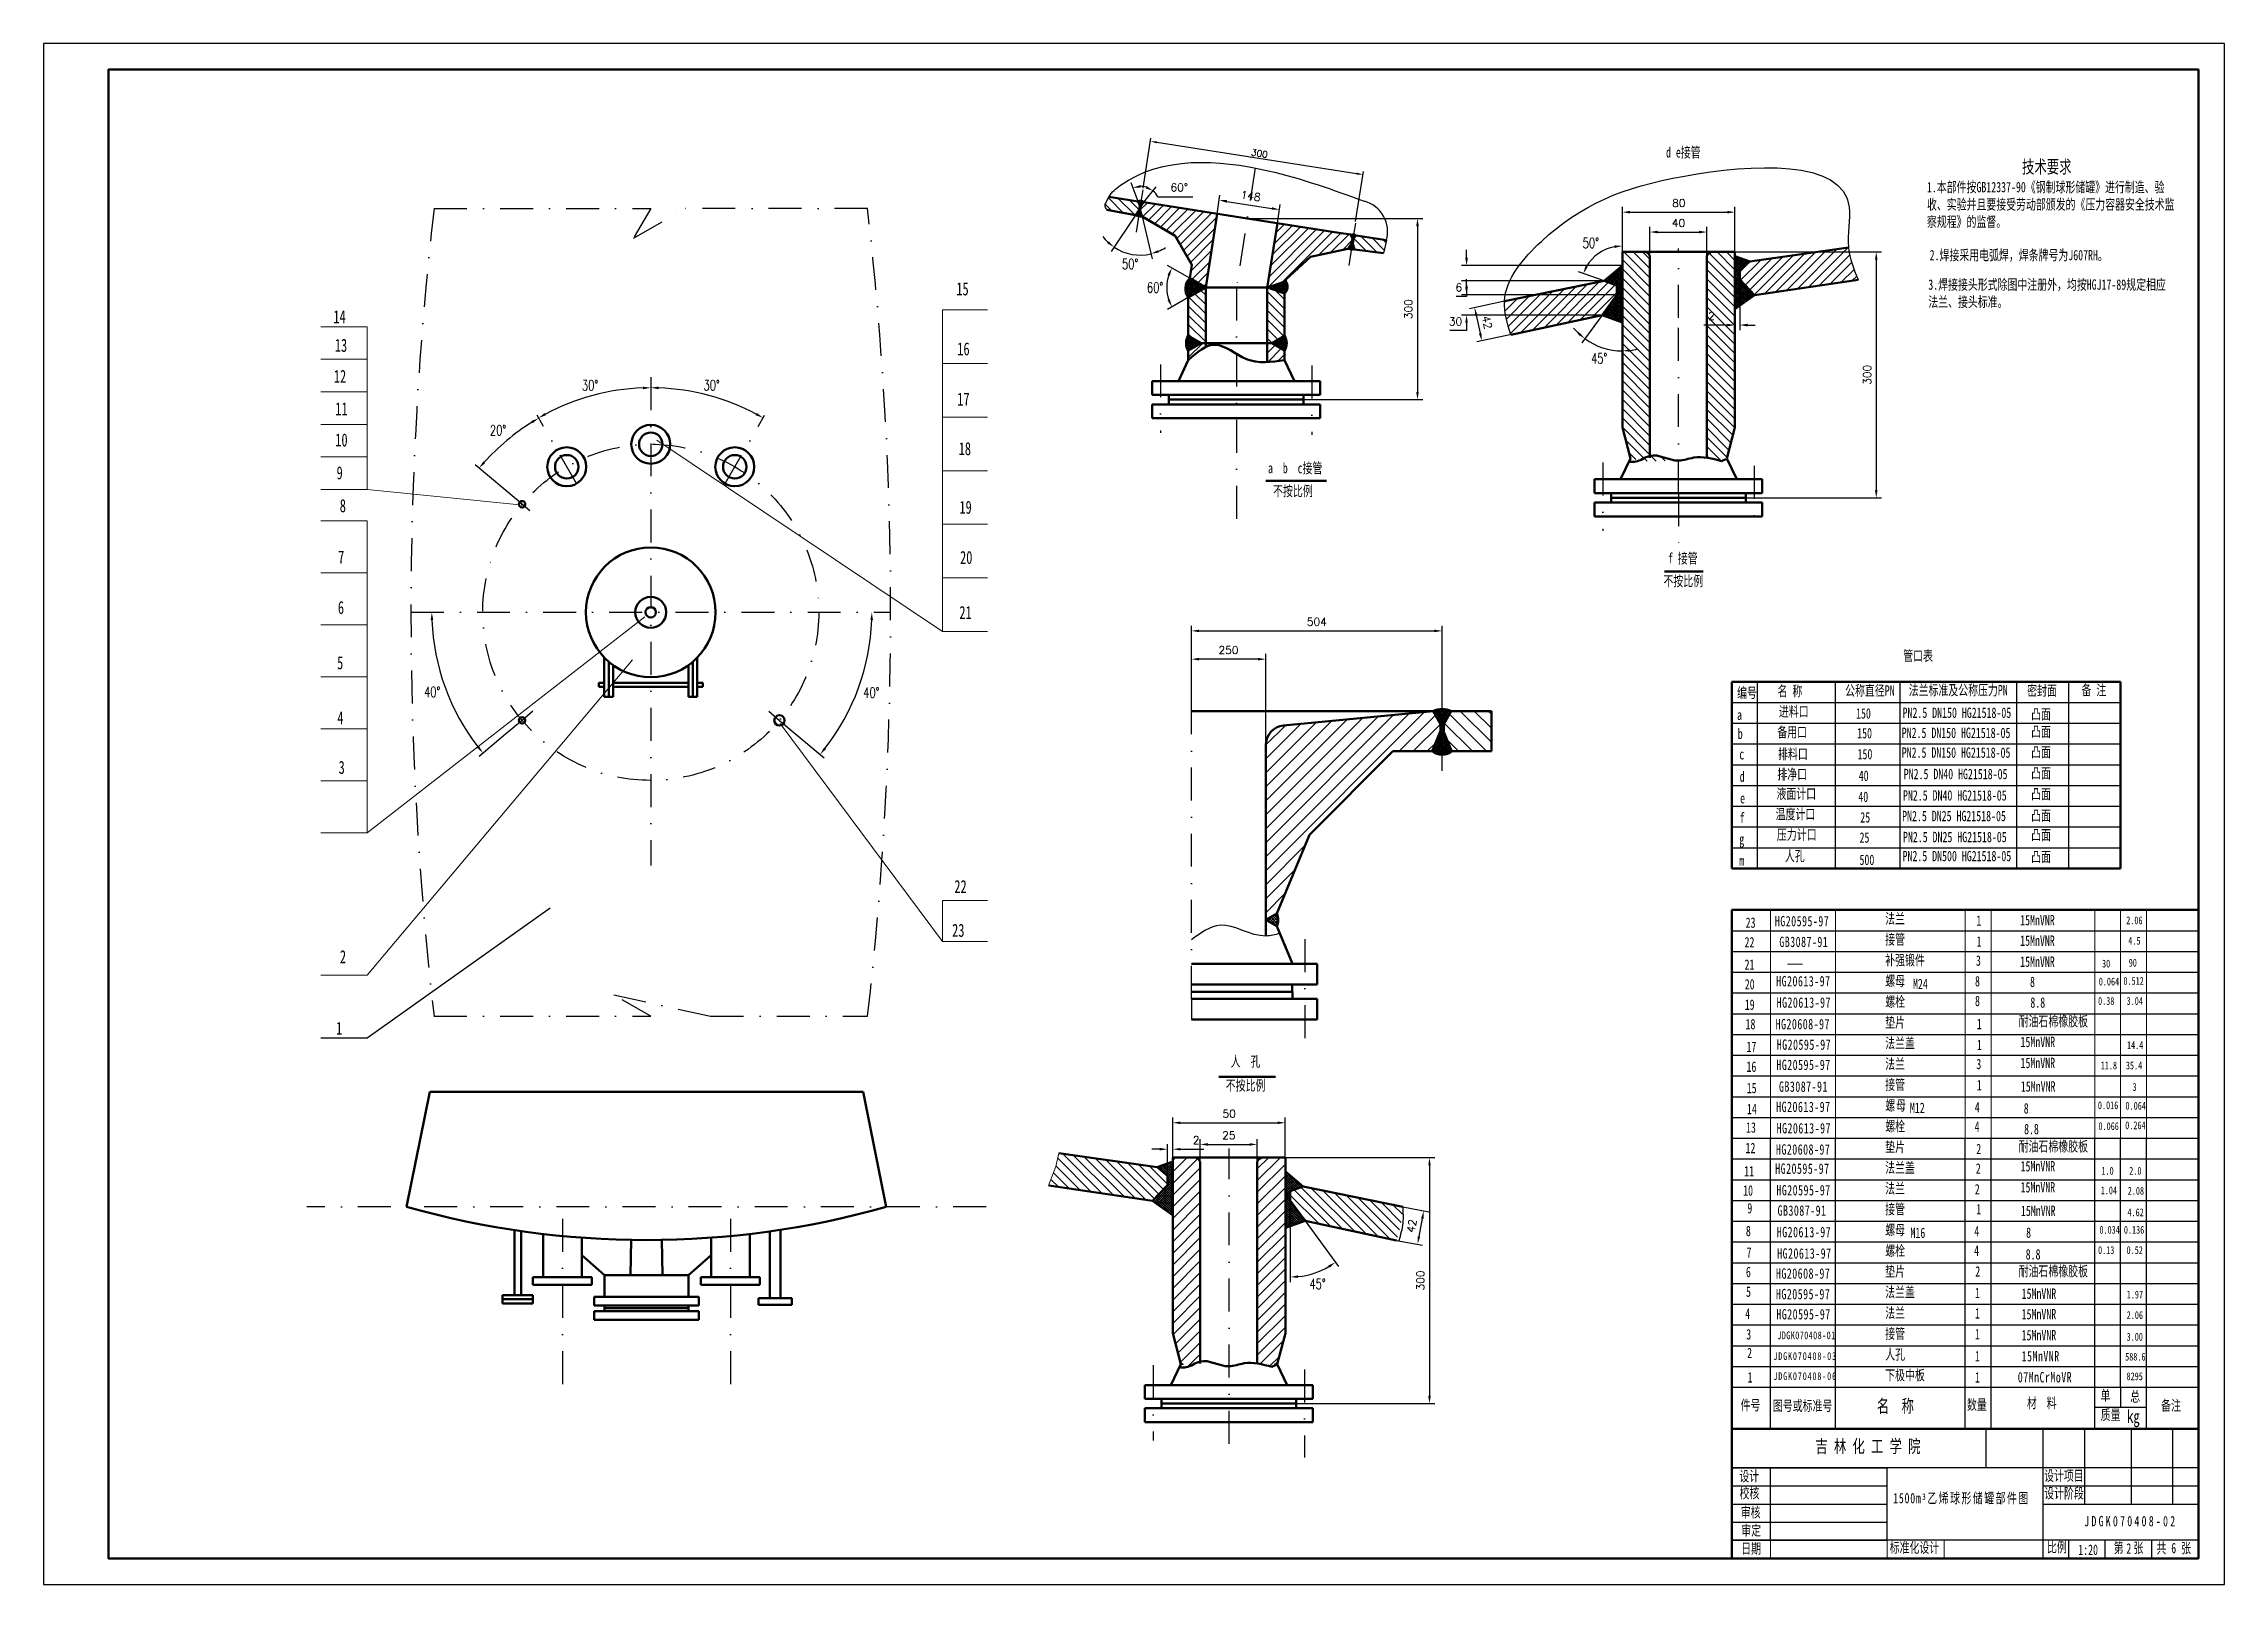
# Model space of a CAD drawing. Header units: millimetres. Extents: x -3246 to -2405, y -984 to -390.
import ezdxf

# ---------------------------------------------------------------- set-up
doc = ezdxf.new("R2010")
doc.units = ezdxf.units.MM
doc.linetypes.add('DASHDOT', pattern=[25.4, 12.7, -6.35, 0, -6.35])
for name, color, linetype, lineweight in [('图层1', 180, 'Continuous', 50), ('文字', 7, 'Continuous', 18), ('轮廓线', 170, 'Continuous', 50)]:
    doc.layers.add(name, color=color, linetype=linetype, lineweight=lineweight)
doc.layers.add('图层2', color=240, linetype='Continuous')
doc.layers.add('图层3', color=90, linetype='DASHDOT')
doc.styles.get("Standard").update_dxf_attribs({"font": 'txt', "bigfont": 'gbcbig.shx'})
doc.styles.add('技术说明', font='txt.shx', dxfattribs={"width": 0.7, "height": 4, "bigfont": 'gbcbig.shx'})
doc.styles.add('技术说明文字', font='txt.shx', dxfattribs={"width": 0.7, "height": 4})
doc.dimstyles.new('ISO-25', dxfattribs={"dimtxt": 2.5, "dimasz": 2.5, "dimexe": 1.25, "dimexo": 0.625, "dimtad": 1, "dimtxsty": 'Standard', "dimcen": 2.5, "dimadec": 0, "dimazin": 0, "dimtfac": 1, "dimtmove": 0, "dimatfit": 3, "dimfxl": 0, "dimarcsym": 0})
doc.dimstyles.new('副本 ISO-25', dxfattribs={"dimtxt": 4, "dimasz": 3, "dimexe": 2, "dimexo": 0, "dimgap": 1, "dimtad": 2, "dimtih": 1, "dimtoh": 1, "dimdsep": 46, "dimtxsty": '技术说明文字', "dimcen": 0, "dimadec": 0, "dimazin": 0, "dimtfac": 1, "dimtmove": 0, "dimatfit": 3, "dimfxl": 0, "dimarcsym": 0})
doc.dimstyles.new('副本 Standard', dxfattribs={"dimtxt": 3, "dimasz": 3, "dimexe": 2, "dimexo": 0, "dimgap": 2, "dimtad": 1, "dimtoh": 1, "dimdec": 0, "dimzin": 0, "dimdsep": 46, "dimtxsty": 'Standard', "dimcen": 0, "dimadec": 0, "dimazin": 0, "dimtfac": 1, "dimtdec": 0, "dimtofl": 0, "dimtmove": 0, "dimatfit": 3, "dimfxl": 0, "dimtolj": 1, "dimtzin": 0, "dimarcsym": 0})
pattern_1 = [(45, (-3826.1544, -612.72165), (-0.35921024, 0.35921024), []), (135, (-3826.1544, -612.72165), (-0.35921024, -0.35921024), [])]
pattern_2 = [(315, (-564.1202, -15.8869), (1.7960512, 1.7960512), [])]
pattern_3 = [(45, (-564.1202, -15.8869), (-1.7960512, 1.7960512), [])]
pattern_4 = [(135, (-3499.13955, -510.58006), (-0.35921024, -0.35921024), []), (225, (-3499.13955, -510.58006), (0.35921024, -0.35921024), [])]
pattern_5 = [(45, (-564.1202, -15.88687), (-0.35921024, 0.35921024), []), (135, (-564.1202, -15.88687), (-0.35921024, -0.35921024), [])]
pattern_6 = [(315, (-570.2742, -43.6192), (1.7960512, 1.7960512), [])]
pattern_7 = [(45, (-206.372, -56.8048), (-2.245064, 2.245064), [])]
pattern_8 = [(45, (-206.372, -56.8048), (-0.4490128, 0.4490128), []), (135, (-206.372, -56.8048), (-0.4490128, -0.4490128), [])]

msp = doc.modelspace()

# ---------------------------------------------------------------- texts
at = {"style": '技术说明'}
for s, insert, char_height, width, attachment_point in [('{\\fSimSun|b0|i0|c134|p2;d e接管}', (-2620.572, -429.656), 4, 112.27875, 1), ('{\\fSimSun|b0|i0|c134|p2;a  b  c接管}', (-2774.059, -551.393), 4, 43.19336, 1), ('{\\fSimSun|b0|i0|c134|p2;f 接管}', (-2619.805, -586.171), 4, 112.27875, 1), ('{\\fSimSun|b0|i0|c134|p2;1}', (-2500.875, -725.836), 4, 9.60986, 1), ('{\\fSimSun|b0|i0|c134|p2;1}', (-2500.808, -733.891), 4, 9.60986, 1), ('{\\fSimSun|b0|i0|c134|p2;3}', (-2500.109, -743.29), 4, 9.44417, 5), ('{\\fSimSun|b0|i0|c134|p2;8}', (-2500.458, -751.25), 4, 10.43829, 5), ('{\\fSimSun|b0|i0|c134|p2;8}', (-2500.458, -758.847), 4, 10.43829, 5), ('{\\fSimSun|b0|i0|c134|p2;1}', (-2500.727, -765.732), 4, 9.60986, 1), ('{\\fSimSun|b0|i0|c134|p2;人  孔}', (-2788.439, -780.142), 4, 18.74133, 1), ('{\\fSimSun|b0|i0|c134|p2;3}', (-2499.961, -783.186), 4, 9.44417, 5), ('{\\fSimSun|b0|i0|c134|p2;1}', (-2500.66, -773.786), 4, 9.60986, 1), ('{\\fSimSun|b0|i0|c134|p2;1}', (-2500.727, -789.297), 4, 9.60986, 1), ('{\\fSimSun|b0|i0|c134|p2;4}', (-2500.525, -799.796), 4, 10.10692, 5), ('{\\fSimSun|b0|i0|c134|p2;13}', (-2589.727, -805.616), 4, 9.60986, 1), ('{\\fSimSun|b0|i0|c134|p2;4}', (-2500.621, -807.314), 4, 10.10692, 5), ('{\\fSimSun|b0|i0|c134|p2;12}', (-2589.927, -813.53), 4, 9.60986, 1), ('{\\fSimSun|b0|i0|c134|p2;2}', (-2500.916, -813.883), 4, 10.43829, 1), ('{\\fSimSun|b0|i0|c134|p2;11}', (-2590.424, -822.471), 4, 9.60986, 1), ('{\\fSimSun|b0|i0|c134|p2;2}', (-2501.111, -821.461), 4, 10.43829, 1), ('{\\fSimSun|b0|i0|c134|p2;10}', (-2588.925, -831.922), 4, 9.60986, 5), ('{\\fSimSun|b0|i0|c134|p2;2}', (-2501.499, -829.427), 4, 10.43829, 1), ('{\\fSimSun|b0|i0|c134|p2;9}', (-2588.263, -838.772), 4, 9.77554, 5), ('{\\fSimSun|b0|i0|c134|p2;1}', (-2500.921, -837.092), 4, 9.60986, 1), ('{\\fSimSun|b0|i0|c134|p2;8}', (-2588.819, -847.537), 4, 10.43829, 5), ('{\\fSimSun|b0|i0|c134|p2;4}', (-2500.719, -847.592), 4, 10.10692, 5), ('{\\fSimSun|b0|i0|c134|p2;7}', (-2588.551, -855.839), 4, 10.10692, 5), ('{\\fSimSun|b0|i0|c134|p2;4}', (-2500.815, -855.109), 4, 10.10692, 5), ('{\\fSimSun|b0|i0|c134|p2;6}', (-2588.804, -863.331), 4, 7.7873, 5), ('{\\fSimSun|b0|i0|c134|p2;2}', (-2501.305, -861.096), 4, 10.43829, 1), ('{\\fSimSun|b0|i0|c134|p2;5}', (-2588.773, -870.948), 4, 9.77554, 5), ('{\\fSimSun|b0|i0|c134|p2;1}', (-2501.415, -869.413), 4, 9.60986, 1), ('{\\fSimSun|b0|i0|c134|p2;4}', (-2589.073, -879.392), 4, 10.10692, 5), ('{\\fSimSun|b0|i0|c134|p2;1}', (-2501.415, -877.275), 4, 9.60986, 1), ('{\\fSimSun|b0|i0|c134|p2;3}', (-2588.678, -887.389), 4, 9.44417, 5), ('{\\fSimSun|b0|i0|c134|p2;1}', (-2501.415, -885.277), 4, 9.60986, 1), ('{\\fSimSun|b0|i0|c134|p2;2}', (-2589.305, -892.549), 4, 10.43829, 1), ('\\pt15;{\\fSimSun|b0|i0|c134|p2;\\T1.2;JDGK070408-03}', (-2579.175, -894.252), 3, 43.20711, 1), ('{\\fSimSun|b0|i0|c134|p2;1}', (-2501.415, -893.745), 4, 9.60986, 1), ('{\\fSimSun|b0|i0|c134|p2;1}', (-2589.101, -901.947), 4, 9.60986, 1), ('\\T1.2;\\pt15;{\\fSimSun|b0|i0|c134|p2;JDGK070408-06}', (-2579.175, -901.985), 3, 43.20711, 1), ('{\\fSimSun|b0|i0|c134|p2;1}', (-2501.415, -901.947), 4, 9.60986, 1), ('{\\fSimSun|b0|i0|c134|p2;材  料}', (-2481.388, -911.811), 4, 39.85567, 1), ('{\\fSimSun|b0|i0|c134|p2;质量}', (-2452.925, -916.399), 4, 13.28134, 1), ('{\\fSimSun|b0|i0|c134|p2;单}', (-2452.979, -908.906), 4, 6.04893, 1), ('{\\fArial|b0|i0|c0|p32;k\\fSimSun|b0|i0|c134|p2;g}', (-2442.753, -916.549), 5, 5.24561, 1), ('{\\fSimSun|b0|i0|c134|p2;总}', (-2441.532, -909.318), 4, 6.31193, 1), ('{\\fSimSun|b0|i0|c134|p2;备注}', (-2429.629, -912.779), 4, 16.07326, 1), ('{\\fSimSun|b0|i0|c134|p2;吉 林 化 工 学 院}', (-2562.981, -928.008), 5, 50.99774, 1), ('\\T1.15;{\\fSimSun|b0|i0|c134|p2;1500m 乙烯球形储罐部件图}', (-2532.964, -948.511), 4, 59.00733, 1)]:
    msp.add_mtext(s, dxfattribs=dict(at, insert=insert, char_height=char_height, width=width, attachment_point=attachment_point))
at = {"insert": (-2473.642, -967.436), "char_height": 4, "attachment_point": 1, "style": '技术说明'}
msp.add_mtext('{\\fSimSun|b0|i0|c134|p2;比例}', dxfattribs=at)
at = {"layer": '文字', "attachment_point": 1, "style": '技术说明'}
for s, insert, char_height, width in [('{\\fSimSun|b0|i0|c134|p2;                  \\H1.25x; 技术要求\\P\\H0.8x;1.本部件按GB12337-90《钢制球形储罐》进行制造、验收、实验并且要接受劳动部颁发的《压力容器安全技术监察规程》的监督。}', (-2519.947, -434.74), 4, 98.6637), ('{\\fSimSun|b0|i0|c134|p2;2.焊接采用电弧焊，焊条牌号为J607RH。}', (-2518.9, -469.292), 4, 95.851), ('{\\fSimSun|b0|i0|c134|p2;15}', (-2894.255, -481.81), 5, 8.80991), ('{\\fSimSun|b0|i0|c134|p2;3.焊接接头形式除图中注册外，均按HGJ17-89规定相应法兰、接头标准。}', (-2519.428, -480.639), 4, 92.94642), ('{\\fSimSun|b0|i0|c134|p2;14}', (-3134.507, -492.555), 5, 7.60002), ('{\\fSimSun|b0|i0|c134|p2;13}', (-3133.937, -503.568), 5, 7.22002), ('{\\fSimSun|b0|i0|c134|p2;16}', (-2893.89, -504.949), 5, 8.06174), ('{\\fSimSun|b0|i0|c134|p2;12}', (-3134.317, -515.53), 5, 9.31003), ('{\\fSimSun|b0|i0|c134|p2;11}', (-3133.747, -528.062), 5, 7.41002), ('{\\fSimSun|b0|i0|c134|p2;17}', (-2893.89, -524.284), 5, 7.25557), ('{\\fSimSun|b0|i0|c134|p2;10}', (-3133.769, -540.049), 5, 7.68444), ('{\\fSimSun|b0|i0|c134|p2;18}', (-2893.352, -543.405), 5, 8.33047), ('{\\fSimSun|b0|i0|c134|p2;9}', (-3133.258, -552.723), 5, 8.44451), ('{\\fSimSun|b0|i0|c134|p2;不按比例}', (-2772.091, -560.219), 4, 18.27748), ('{\\fSimSun|b0|i0|c134|p2;8}', (-3132.022, -565.408), 5, 8.96819), ('{\\fSimSun|b0|i0|c134|p2;19}', (-2893.084, -566.017), 5, 7.25557), ('{\\fSimSun|b0|i0|c134|p2;7}', (-3132.66, -585.247), 5, 7.31615), ('{\\fSimSun|b0|i0|c134|p2;20}', (-2892.816, -585.352), 5, 6.71812), ('{\\fSimSun|b0|i0|c134|p2;不按比例}', (-2621.563, -594.932), 4, 15.86667), ('{\\fSimSun|b0|i0|c134|p2;6}', (-3132.759, -604.646), 5, 9.6762), ('{\\fSimSun|b0|i0|c134|p2;21}', (-2893.084, -606.567), 5, 7.79302), ('{\\fSimSun|b0|i0|c134|p2;5}', (-3133.063, -625.973), 5, 10.14821), ('{\\fSimSun|b0|i0|c134|p2;管口表}', (-2529.1, -623.764), 4, 42.07382), ('{\\fSimSun|b0|i0|c134|p2;编号}', (-2593.171, -638.049), 4, 7.9318), ('{\\fSimSun|b0|i0|c134|p2;名 称}', (-2577.549, -637.357), 4, 20.57268), ('{\\fSimSun|b0|i0|c134|p2;公称直径PN}', (-2551.488, -637.157), 4, 20.90616), ('{\\fSimSun|b0|i0|c134|p2;法兰标准及公称压力PN}', (-2526.972, -636.986), 4, 41.39038), ('{\\fSimSun|b0|i0|c134|p2;密封面}', (-2481.306, -637.162), 4, 21.84), ('{\\fSimSun|b0|i0|c134|p2;备 注}', (-2460.332, -636.991), 4, 13.88656), ('{\\fSimSun|b0|i0|c134|p2;4}', (-3132.954, -647.144), 5, 8.02417), ('{\\fSimSun|b0|i0|c134|p2;a}', (-2593.182, -646.541), 4, 5.55073), ('{\\fSimSun|b0|i0|c134|p2;进料口}', (-2577.036, -645.244), 4, 15.5084), ('{\\fSimSun|b0|i0|c134|p2;150}', (-2547.281, -645.997), 4, 10.5805), ('{\\fSimSun|b0|i0|c134|p2;PN2.5 DN150 HG21518-05}', (-2529.346, -645.712), 4, 51.02877), ('{\\fSimSun|b0|i0|c134|p2;凸面}', (-2479.768, -646.301), 4, 8.28), ('{\\fSimSun|b0|i0|c134|p2;b}', (-2592.89, -653.84), 4, 4.52823), ('{\\fSimSun|b0|i0|c134|p2;备用口}', (-2577.649, -653.219), 4, 13.04445), ('{\\fSimSun|b0|i0|c134|p2;150}', (-2546.85, -653.614), 4, 10.5805), ('{\\fSimSun|b0|i0|c134|p2;PN2.5 DN150 HG21518-05}', (-2529.657, -653.472), 4, 51.02877), ('{\\fSimSun|b0|i0|c134|p2;凸面}', (-2479.768, -653.03), 4, 8.28), ('{\\fSimSun|b0|i0|c134|p2;c}', (-2592.305, -661.723), 4, 3.94394), ('{\\fSimSun|b0|i0|c134|p2;排料口}', (-2577.373, -661.613), 4, 14.63877), ('{\\fSimSun|b0|i0|c134|p2;150}', (-2546.706, -661.663), 4, 10.5805), ('{\\fSimSun|b0|i0|c134|p2;PN2.5 DN150 HG21518-05}', (-2529.657, -661.093), 4, 51.02877), ('{\\fSimSun|b0|i0|c134|p2;凸面}', (-2479.768, -660.892), 4, 8.28), ('{\\fSimSun|b0|i0|c134|p2;3}', (-3132.475, -666.29), 5, 13.7471), ('{\\fSimSun|b0|i0|c134|p2;d}', (-2592.159, -670.335), 4, 2.62929), ('{\\fSimSun|b0|i0|c134|p2;排净口}', (-2577.641, -669.432), 4, 13.04445), ('{\\fSimSun|b0|i0|c134|p2;40}', (-2546.256, -670.012), 4, 10.5805), ('{\\fSimSun|b0|i0|c134|p2;PN2.5 DN40 HG21518-05}', (-2528.892, -669.342), 4, 51.02877), ('{\\fSimSun|b0|i0|c134|p2;凸面}', (-2479.768, -669.047), 4, 8.28), ('{\\fSimSun|b0|i0|c134|p2;e}', (-2592.013, -678.656), 4, 3.79787), ('{\\fSimSun|b0|i0|c134|p2;液面计口}', (-2577.951, -676.93), 4, 15.98), ('{\\fSimSun|b0|i0|c134|p2;40}', (-2546.409, -678.108), 4, 7.796), ('{\\fSimSun|b0|i0|c134|p2;PN2.5 DN40 HG21518-05}', (-2529.198, -677.591), 4, 51.02877), ('{\\fSimSun|b0|i0|c134|p2;凸面}', (-2479.768, -677.063), 4, 8.28), ('{\\fSimSun|b0|i0|c134|p2;f}', (-2592.159, -686.246), 4, 6.92042), ('{\\fSimSun|b0|i0|c134|p2;温度计口}', (-2578.292, -684.803), 4, 16.43333), ('{\\fSimSun|b0|i0|c134|p2;25}', (-2545.645, -686.052), 4, 5.50306), ('{\\fSimSun|b0|i0|c134|p2;PN2.5 DN25 HG21518-05}', (-2529.504, -685.534), 4, 51.02877), ('{\\fSimSun|b0|i0|c134|p2;凸面}', (-2479.768, -685.355), 4, 8.28), ('{\\fSimSun|b0|i0|c134|p2;g}', (-2592.305, -694.421), 4, 3.6518), ('{\\fSimSun|b0|i0|c134|p2;压力计口}', (-2577.801, -692.7), 4, 16.26667), ('{\\fSimSun|b0|i0|c134|p2;25}', (-2545.951, -693.843), 4, 5.50306), ('{\\fSimSun|b0|i0|c134|p2;PN2.5 DN25 HG21518-05}', (-2529.198, -693.631), 4, 51.02877), ('{\\fSimSun|b0|i0|c134|p2;凸面}', (-2479.768, -692.827), 4, 8.28), ('{\\fSimSun|b0|i0|c134|p2;m}', (-2592.305, -702.741), 4, 4.52823), ('{\\fSimSun|b0|i0|c134|p2;人孔}', (-2574.74, -700.943), 4, 13.6242), ('{\\fSimSun|b0|i0|c134|p2;500}', (-2545.951, -702.416), 4, 6.05231), ('{\\fSimSun|b0|i0|c134|p2;PN2.5 DN500 HG21518-05}', (-2529.351, -700.963), 4, 51.02877), ('{\\fSimSun|b0|i0|c134|p2;凸面}', (-2479.768, -701.272), 4, 8.28), ('{\\fSimSun|b0|i0|c134|p2;22}', (-2895.031, -712.23), 5, 10.30577), ('{\\fSimSun|b0|i0|c134|p2;23}', (-2895.889, -729.109), 5, 13.74103), ('{\\fSimSun|b0|i0|c134|p2;23}', (-2589.855, -726.632), 4, 4.80356), ('{\\fSimSun|b0|i0|c134|p2;\\T1.1;HG20595-97}', (-2578.585, -726.063), 4, 19.09874), ('{\\fSimSun|b0|i0|c134|p2;法兰}', (-2536.041, -725.093), 4, 11.25934), ('{\\fSimSun|b0|i0|c134|p2;15MnVNR}', (-2483.99, -725.678), 4, 15.02028), ('{\\fSimSun|b0|i0|c134|p2;2.06}', (-2443.099, -726.251), 3, 10.53547), ('{\\fSimSun|b0|i0|c134|p2;2}', (-3131.976, -739.27), 5, 8.96819), ('{\\fSimSun|b0|i0|c134|p2;22}', (-2590.293, -734.192), 4, 4.96094), ('{\\fSimSun|b0|i0|c134|p2;\\T1.1;GB3087-91}', (-2576.858, -734.05), 4, 20.54545), ('{\\fSimSun|b0|i0|c134|p2;接管}', (-2536.041, -733.093), 4, 13.73578), ('{\\fSimSun|b0|i0|c134|p2;15MnVNR}', (-2483.99, -733.589), 4, 15.02028), ('{\\fSimSun|b0|i0|c134|p2;4.5}', (-2442.297, -734.107), 3, 8.61653), ('{\\fSimSun|b0|i0|c134|p2;21}', (-2590.294, -742.831), 4, 4.39933), ('{\\fSimSun|b0|i0|c134|p2;补强锻件}', (-2536.041, -741.093), 4, 18.84351), ('{\\fSimSun|b0|i0|c134|p2;15MnVNR}', (-2483.99, -741.684), 4, 15.02028), ('{\\fSimSun|b0|i0|c134|p2;30}', (-2452.406, -742.926), 3, 3.85096), ('{\\fSimSun|b0|i0|c134|p2;90}', (-2442.136, -742.605), 3, 4.01142), ('{\\fSimSun|b0|i0|c134|p2;20}', (-2590.201, -750.407), 4, 5.70976), ('{\\fSimSun|b0|i0|c134|p2;\\T1.1;HG20613-97}', (-2578.073, -749.206), 4, 18.83332), ('{\\fSimSun|b0|i0|c134|p2;螺母}', (-2536.041, -749.093), 4, 8.38012), ('{\\fSimSun|b0|i0|c134|p2;螺栓}', (-2536.041, -757.093), 4, 12.55097), ('{\\fSimSun|b0|i0|c134|p2;M24}', (-2525.318, -750.275), 4, 8.0164), ('{\\fSimSun|b0|i0|c134|p2;8}', (-2480.198, -749.458), 4, 10.41941), ('{\\fSimSun|b0|i0|c134|p2;0.064}', (-2453.684, -749.866), 3, 6.92943), ('{\\fSimSun|b0|i0|c134|p2;0.512}', (-2444.173, -749.594), 3, 7.06531), ('{\\fSimSun|b0|i0|c134|p2;19}', (-2590.201, -758.265), 4, 6.27138), ('{\\fSimSun|b0|i0|c134|p2;\\T1.1;HG20613-97}', (-2577.917, -757.449), 4, 18.83332), ('{\\fSimSun|b0|i0|c134|p2;垫片}', (-2536.041, -765.093), 4, 13.33301), ('{\\fSimSun|b0|i0|c134|p2;耐油石棉橡胶板}', (-2484.567, -764.641), 4, 30.01091), ('{\\fSimSun|b0|i0|c134|p2;0.38   3.04}', (-2453.955, -757.332), 3, 25.23822), ('{\\fSimSun|b0|i0|c134|p2;1}', (-3133.467, -766.877), 5, 22.87904), ('{\\fSimSun|b0|i0|c134|p2;18}', (-2589.916, -765.77), 4, 5.61616), ('{\\fSimSun|b0|i0|c134|p2;\\T1.1;HG20608-97}', (-2578.304, -765.755), 4, 19.09874), ('{\\fSimSun|b0|i0|c134|p2;\\T1.1;HG20595-97}', (-2577.862, -773.678), 4, 19.09874), ('{\\fSimSun|b0|i0|c134|p2;法兰盖}', (-2536.041, -773.093), 4, 14.47289), ('{\\fSimSun|b0|i0|c134|p2;15MnVNR}', (-2483.861, -772.636), 4, 15.02028), ('{\\fSimSun|b0|i0|c134|p2;17}', (-2589.542, -774.506), 4, 5.14815), ('{\\fSimSun|b0|i0|c134|p2;\\T1.1;HG20595-97}', (-2578.012, -781.463), 4, 19.09874), ('{\\fSimSun|b0|i0|c134|p2;法兰}', (-2536.041, -781.093), 4, 8.38012), ('{\\fSimSun|b0|i0|c134|p2;15MnVNR}', (-2483.861, -780.732), 4, 15.02028), ('{\\fSimSun|b0|i0|c134|p2;14.4}', (-2442.799, -774.36), 3, 7.40905), ('{\\fSimSun|b0|i0|c134|p2;不按比例}', (-2790.356, -789.392), 4, 15.86667), ('{\\fSimSun|b0|i0|c134|p2;16}', (-2589.542, -782.177), 4, 5.80337), ('{\\fSimSun|b0|i0|c134|p2;15}', (-2589.449, -790.408), 4, 4.68014), ('{\\fSimSun|b0|i0|c134|p2;\\T1.1;GB3087-91}', (-2576.994, -789.863), 4, 20.54545), ('{\\fSimSun|b0|i0|c134|p2;接管}', (-2536.041, -789.093), 4, 8.38012), ('{\\fSimSun|b0|i0|c134|p2;15MnVNR}', (-2483.719, -789.782), 4, 15.02028), ('{\\fSimSun|b0|i0|c134|p2;11.8}', (-2452.933, -782.205), 3, 6.67), ('{\\fSimSun|b0|i0|c134|p2;35.4}', (-2443.228, -782.205), 3, 7.395), ('{\\fSimSun|b0|i0|c134|p2;3}', (-2440.644, -790.492), 3, 4.42468), ('{\\fSimSun|b0|i0|c134|p2;14}', (-2589.354, -798.488), 4, 5.99057), ('{\\fSimSun|b0|i0|c134|p2;\\T1.1;HG20613-97}', (-2578.073, -797.668), 4, 18.83332), ('{\\fSimSun|b0|i0|c134|p2;\\T1.1;螺母}', (-2536.041, -797.093), 4, 8.38012), ('{\\fSimSun|b0|i0|c134|p2;M12}', (-2526.526, -798.028), 4, 10.32622), ('{\\fSimSun|b0|i0|c134|p2;8}', (-2482.624, -798.234), 4, 10.41941), ('{\\fSimSun|b0|i0|c134|p2;0.016}', (-2454.013, -797.538), 3, 5.59323), ('{\\fSimSun|b0|i0|c134|p2;0.064}', (-2443.365, -797.753), 3, 6.99153), ('{\\fSimSun|b0|i0|c134|p2;\\T1.1;HG20613-97}', (-2577.917, -805.911), 4, 18.83332), ('{\\fSimSun|b0|i0|c134|p2;螺栓}', (-2536.041, -805.093), 4, 12.55097), ('{\\fSimSun|b0|i0|c134|p2;0.066}', (-2453.798, -805.599), 3, 7.42178), ('{\\fSimSun|b0|i0|c134|p2;0.264}', (-2443.472, -805.276), 3, 6.66885), ('{\\fSimSun|b0|i0|c134|p2;\\T1.1;HG20608-97}', (-2578.168, -814.081), 4, 19.09874), ('{\\fSimSun|b0|i0|c134|p2;垫片}', (-2536.041, -813.093), 4, 13.33301), ('{\\fSimSun|b0|i0|c134|p2;耐油石棉橡胶板}', (-2484.567, -812.875), 4, 30.01091), ('{\\fSimSun|b0|i0|c134|p2;\\T1.1;HG20595-97}', (-2578.449, -821.489), 4, 19.09874), ('{\\fSimSun|b0|i0|c134|p2;法兰盖}', (-2536.041, -821.093), 4, 14.47289), ('{\\fSimSun|b0|i0|c134|p2;15MnVNR}', (-2483.839, -820.576), 4, 15.02028), ('{\\fSimSun|b0|i0|c134|p2;1.0}', (-2452.641, -822.818), 3, 7.14667), ('{\\fSimSun|b0|i0|c134|p2;2.0}', (-2441.936, -822.818), 3, 5.34523), ('{\\fSimSun|b0|i0|c134|p2;\\T1.1;HG20595-97}', (-2578.012, -829.788), 4, 19.09874), ('{\\fSimSun|b0|i0|c134|p2;法兰}', (-2536.041, -829.093), 4, 11.25934), ('{\\fSimSun|b0|i0|c134|p2;15MnVNR}', (-2483.839, -828.672), 4, 15.02028), ('{\\fSimSun|b0|i0|c134|p2;1.04}', (-2452.927, -830.377), 3, 7.30667), ('{\\fSimSun|b0|i0|c134|p2;2.08}', (-2442.507, -830.519), 3, 9.72), ('{\\fSimSun|b0|i0|c134|p2;\\T1.1;GB3087-91}', (-2577.539, -837.644), 4, 20.54545), ('{\\fSimSun|b0|i0|c134|p2;接管}', (-2536.041, -837.093), 4, 13.73578), ('{\\fSimSun|b0|i0|c134|p2;15MnVNR}', (-2483.697, -837.722), 4, 15.02028), ('{\\fSimSun|b0|i0|c134|p2;4.62}', (-2442.616, -838.82), 3, 9.28083), ('{\\fSimSun|b0|i0|c134|p2;\\T1.1;HG20613-97}', (-2577.854, -845.935), 4, 18.83332), ('{\\fSimSun|b0|i0|c134|p2;螺母}', (-2536.041, -845.093), 4, 8.38012), ('{\\fSimSun|b0|i0|c134|p2;M16}', (-2526.311, -846.219), 4, 7.29433), ('{\\fSimSun|b0|i0|c134|p2;8}', (-2481.708, -846.128), 4, 6.13438), ('{\\fSimSun|b0|i0|c134|p2;0.034 0.136}', (-2453.424, -845.576), 3, 24.35017), ('{\\fSimSun|b0|i0|c134|p2;\\T1.1;HG20613-97}', (-2577.699, -854.177), 4, 18.83332), ('{\\fSimSun|b0|i0|c134|p2;螺栓}', (-2536.041, -853.093), 4, 12.55097), ('{\\fSimSun|b0|i0|c134|p2;8.8}', (-2481.869, -854.516), 4, 11.78447), ('{\\fSimSun|b0|i0|c134|p2;0.13   0.52}', (-2453.96, -853.4), 3, 22.41932), ('{\\fSimSun|b0|i0|c134|p2;\\T1.1;HG20608-97}', (-2578.168, -861.911), 4, 19.09874), ('{\\fSimSun|b0|i0|c134|p2;垫片}', (-2536.041, -861.093), 4, 13.33301), ('{\\fSimSun|b0|i0|c134|p2;耐油石棉橡胶板}', (-2484.567, -860.989), 4, 30.01091), ('{\\fSimSun|b0|i0|c134|p2;\\T1.1;HG20595-97}', (-2578.168, -869.842), 4, 19.09874), ('{\\fSimSun|b0|i0|c134|p2;法兰盖}', (-2536.041, -869.093), 4, 14.47289), ('{\\fSimSun|b0|i0|c134|p2;15MnVNR}', (-2483.429, -869.683), 4, 15.02028), ('{\\fSimSun|b0|i0|c134|p2;1.97}', (-2442.907, -870.536), 3, 7.58108), ('\\T1.1;{\\fSimSun|b0|i0|c134|p2;HG20595-97}', (-2578.012, -877.618), 4, 19.09874), ('{\\fSimSun|b0|i0|c134|p2;法兰}', (-2536.041, -877.093), 4, 19.09874), ('{\\fSimSun|b0|i0|c134|p2;15MnVNR}', (-2483.429, -877.594), 4, 15.02028), ('{\\fSimSun|b0|i0|c134|p2;2.06}', (-2442.907, -878.45), 3, 5.97333), ('{\\fSimSun|b0|i0|c134|p2;\\H0.75x;\\T1.1;JDGK070408-01}', (-2577.646, -886.242), 4, 19.09874), ('{\\fSimSun|b0|i0|c134|p2;接管}', (-2536.041, -885.093), 4, 19.09874), ('{\\fSimSun|b0|i0|c134|p2;15MnVNR}', (-2483.429, -885.69), 4, 15.02028), ('\\pt6;{\\fSimSun|b0|i0|c134|p2;3.00}', (-2442.95, -886.827), 3, 8.00533), ('{\\fSimSun|b0|i0|c134|p2;人孔}', (-2536.041, -893.093), 4, 25.85731), ('{\\fSimSun|b0|i0|c134|p2;\\T1.1;15MnVNR}', (-2483.429, -893.8), 4, 15.02028), ('{\\fSimSun|b0|i0|c134|p2;588.6}', (-2443.519, -894.479), 3, 13.61422), ('{\\fSimSun|b0|i0|c134|p2;下极中板}', (-2536.041, -901.093), 4, 25.85731), ('{\\fSimSun|b0|i0|c134|p2;\\T1.1;07MnCrMoVR}', (-2484.902, -901.894), 4, 20.61607), ('{\\fSimSun|b0|i0|c134|p2;8295}', (-2442.979, -902.048), 3, 6.89422), ('{\\fSimSun|b0|i0|c134|p2;件号}', (-2591.793, -912.662), 4, 16.8), ('{\\fSimSun|b0|i0|c134|p2;图号或标准号}', (-2579.331, -912.875), 4, 24.01123), ('{\\fSimSun|b0|i0|c134|p2;名  称}', (-2539.257, -912.5), 5, 16.8), ('{\\fSimSun|b0|i0|c134|p2;数量}', (-2504.543, -912.482), 4, 16.8), ('{\\fSimSun|b0|i0|c134|p2;设计}', (-2592.272, -940.018), 4, 16.8), ('{\\fSimSun|b0|i0|c134|p2;设计项目}', (-2474.755, -939.847), 4, 15.76667), ('{\\fSimSun|b0|i0|c134|p2;校核}', (-2592.212, -946.569), 4, 16.8), ('{\\fSimSun|b0|i0|c134|p2;3}', (-2521.811, -948.703), 2.5, 5.52793), ('{\\fSimSun|b0|i0|c134|p2;设计阶段}', (-2474.732, -946.631), 4, 25.26222), ('{\\fSimSun|b0|i0|c134|p2;审核}', (-2591.737, -953.963), 4, 10.26065), ('{\\fSimSun|b0|i0|c134|p2;\\T1.45;JDGK070408-02}', (-2459.275, -957.377), 4, 35.77102), ('{\\fSimSun|b0|i0|c134|p2;审定}', (-2591.57, -960.955), 4, 10.26133), ('{\\fSimSun|b0|i0|c134|p2;标准化设计}', (-2534.311, -967.557), 4, 21.32267), ('{\\fSimSun|b0|i0|c134|p2;第  张}', (-2447.903, -967.661), 4, 17.26044), ('{\\fSimSun|b0|i0|c134|p2;日期}', (-2591.583, -967.934), 4, 13.28344), ('{\\fSimSun|b0|i0|c134|p2;1:20}', (-2461.598, -968.411), 4, 8.14577), ('{\\fSimSun|b0|i0|c134|p2;2}', (-2443.039, -967.922), 4, 2.56295), ('{\\fSimSun|b0|i0|c134|p2;共 6 张}', (-2431.452, -967.756), 4, 16.92727)]:
    msp.add_mtext(s, dxfattribs=dict(at, insert=insert, char_height=char_height, width=width))
at = {"layer": '文字', "char_height": 4, "attachment_point": 1, "style": '技术说明'}
for insert in [(-2480.055, -757.444), (-2482.482, -806.221)]:
    msp.add_mtext('{\\fSimSun|b0|i0|c134|p2;8.8}', dxfattribs=dict(at, insert=insert))

# ---------------------------------------------------------------- blocks, each defined once
blk = doc.blocks.new('*D1')
at = {"color": 0, "lineweight": -2}
for p, q in [((-2822.23, -445.48), (-2819.21, -426.18)), ((-2816.93, -427.8), (-2739.92, -439.86)), ((-2740.28, -458.31), (-2737.25, -439.01))]:
    blk.add_line(p, q, dxfattribs=at)
at = {"color": 0}
for points in [[(-2816.87, -427.39), (-2817, -428.21), (-2819.4, -427.41)], [(-2739.85, -439.45), (-2739.98, -440.27), (-2737.45, -440.25)]]:
    blk.add_solid(points, dxfattribs=at)
at = {"layer": 'Defpoints', "color": 0}
for p in [(-2737.45, -440.25), (-2822.33, -446.09), (-2740.37, -458.93)]:
    blk.add_point(p, dxfattribs=at)
at = {"color": 0, "insert": (-2777.36, -432.1), "char_height": 2.5, "attachment_point": 5, "rotation": 351.1}
blk.add_mtext('300', dxfattribs=at)
blk = doc.blocks.new('*D2')
at = {"color": 0, "lineweight": -2}
for p, q in [((-2824.12, -450.57), (-2826.88, -443.4)), ((-2821.99, -450.91), (-2817.16, -444.94)), ((-2816.49, -448.79), (-2803.03, -448.79))]:
    blk.add_line(p, q, dxfattribs=at)
for start, end in [(73.08607, 88.9606), (28.9606, 51.02333)]:
    blk.add_arc((-2823.35, -452.59), 7.84, start, end, dxfattribs=at)
at = {"color": 0}
for points in [[(-2823.12, -445.24), (-2823.29, -444.26), (-2826.16, -445.27)], [(-2820.83, -444.65), (-2821.3, -445.53), (-2818.42, -446.49)]]:
    blk.add_solid(points, dxfattribs=at)
at = {"layer": 'Defpoints', "color": 0}
for p in [(-2823.49, -444.75), (-2824.12, -450.57), (-2823.62, -451.86), (-2822.86, -451.99), (-2821.99, -450.91)]:
    blk.add_point(p, dxfattribs=at)
at = {"color": 0, "insert": (-2808.26, -445.21), "char_height": 3, "attachment_point": 5}
blk.add_mtext('\\A1;60°', dxfattribs=at)
blk = doc.blocks.new('*D3')
at = {"layer": 'Defpoints', "color": 0}
for p in [(-2825.12, -455.87), (-2824.88, -455.5), (-2822.79, -455.83), (-2822.64, -456.44), (-2828.98, -470.4)]:
    blk.add_point(p, dxfattribs=at)
at = {"layer": '文字', "color": 0, "lineweight": -2}
for p, q in [((-2825.12, -455.87), (-2834.57, -469.88)), ((-2822.64, -456.44), (-2818.67, -472.72))]:
    blk.add_line(p, q, dxfattribs=at)
for start, end in [(216.88012, 226.45173), (236.02333, 283.69197), (293.26358, 302.83519)]:
    blk.add_arc((-2823.4, -453.31), 17.98, start, end, dxfattribs=at)
at = {"layer": '文字', "color": 0}
for points in [[(-2835.48, -465.95), (-2836.1, -466.73), (-2833.45, -468.22)], [(-2816.14, -470.3), (-2816.46, -469.35), (-2819.15, -470.78)]]:
    blk.add_solid(points, dxfattribs=at)
at = {"layer": '文字', "color": 0, "insert": (-2827.23, -474.7), "char_height": 4, "attachment_point": 5, "style": '技术说明文字'}
blk.add_mtext('50°', dxfattribs=at)
blk = doc.blocks.new('*D4')
at = {"color": 0, "lineweight": -2}
for p, q in [((-2793.71, -455.33), (-2792.59, -448.15)), ((-2789.93, -450.59), (-2772.59, -453.3)), ((-2770.44, -458.98), (-2769.32, -451.79))]:
    blk.add_line(p, q, dxfattribs=at)
at = {"color": 0}
for points in [[(-2789.85, -450.09), (-2790.01, -451.08), (-2792.9, -450.12)], [(-2772.51, -452.81), (-2772.67, -453.8), (-2769.63, -453.77)]]:
    blk.add_solid(points, dxfattribs=at)
at = {"layer": 'Defpoints', "color": 0}
for p in [(-2769.63, -453.77), (-2793.71, -455.33), (-2770.44, -458.98)]:
    blk.add_point(p, dxfattribs=at)
at = {"color": 0, "insert": (-2780.72, -448.49), "char_height": 3, "attachment_point": 5, "rotation": 351.1}
blk.add_mtext('\\A1;148', dxfattribs=at)
blk = doc.blocks.new('*D5')
at = {"color": 0, "lineweight": -2}
for p, q in [((-2782.08, -457.16), (-2714.41, -457.16)), ((-2716.41, -460.16), (-2716.41, -524.01)), ((-2760.38, -527.01), (-2714.41, -527.01))]:
    blk.add_line(p, q, dxfattribs=at)
at = {"color": 0}
for points in [[(-2716.91, -460.16), (-2715.91, -460.16), (-2716.41, -457.16)], [(-2716.91, -524.01), (-2715.91, -524.01), (-2716.41, -527.01)]]:
    blk.add_solid(points, dxfattribs=at)
at = {"layer": 'Defpoints', "color": 0}
for p in [(-2782.08, -457.16), (-2760.38, -527.01), (-2716.41, -527.01)]:
    blk.add_point(p, dxfattribs=at)
at = {"color": 0, "insert": (-2719.91, -492.08), "char_height": 3, "attachment_point": 5, "rotation": 90}
blk.add_mtext('\\A1;300', dxfattribs=at)
blk = doc.blocks.new('*D6')
at = {"color": 0, "lineweight": -2}
for p, q in [((-2682.87, -489.09), (-2696.32, -491.98)), ((-2693.74, -494.49), (-2692.24, -501.44)), ((-2680.12, -501.9), (-2693.57, -504.79))]:
    blk.add_line(p, q, dxfattribs=at)
at = {"color": 0}
for points in [[(-2693.25, -494.39), (-2694.22, -494.6), (-2694.37, -491.56)], [(-2691.75, -501.33), (-2692.73, -501.54), (-2691.61, -504.37)]]:
    blk.add_solid(points, dxfattribs=at)
at = {"layer": 'Defpoints', "color": 0}
for p in [(-2682.87, -489.09), (-2691.61, -504.37), (-2680.12, -501.9)]:
    blk.add_point(p, dxfattribs=at)
at = {"color": 0, "insert": (-2689.57, -497.23), "char_height": 3, "attachment_point": 5, "rotation": 282.14002}
blk.add_mtext('\\A1;42', dxfattribs=at)
blk = doc.blocks.new('*D7')
at = {"color": 0, "lineweight": -2}
for p, q in [((-2626.79, -471.76), (-2626.79, -460.4)), ((-2623.79, -462.4), (-2607.79, -462.4)), ((-2604.79, -471.76), (-2604.79, -460.4))]:
    blk.add_line(p, q, dxfattribs=at)
at = {"color": 0}
for points in [[(-2623.79, -461.9), (-2623.79, -462.9), (-2626.79, -462.4)], [(-2607.79, -461.9), (-2607.79, -462.9), (-2604.79, -462.4)]]:
    blk.add_solid(points, dxfattribs=at)
at = {"layer": 'Defpoints', "color": 0}
for p in [(-2604.79, -462.4), (-2626.79, -471.76), (-2604.79, -471.76)]:
    blk.add_point(p, dxfattribs=at)
at = {"color": 0, "insert": (-2615.79, -458.9), "char_height": 3, "attachment_point": 5}
blk.add_mtext('\\A1;40', dxfattribs=at)
blk = doc.blocks.new('*D8')
at = {"color": 0, "lineweight": -2}
for p, q in [((-2637.41, -470.03), (-2637.41, -452.73)), ((-2593.98, -470.03), (-2593.98, -452.73)), ((-2634.41, -454.73), (-2596.98, -454.73))]:
    blk.add_line(p, q, dxfattribs=at)
at = {"color": 0}
for points in [[(-2634.41, -454.23), (-2634.41, -455.23), (-2637.41, -454.73)], [(-2596.98, -454.23), (-2596.98, -455.23), (-2593.98, -454.73)]]:
    blk.add_solid(points, dxfattribs=at)
at = {"layer": 'Defpoints', "color": 0}
for p in [(-2593.98, -454.73), (-2637.41, -470.03), (-2593.98, -470.03)]:
    blk.add_point(p, dxfattribs=at)
at = {"color": 0, "insert": (-2615.69, -451.23), "char_height": 3, "attachment_point": 5}
blk.add_mtext('\\A1;80', dxfattribs=at)
blk = doc.blocks.new('*D9')
at = {"layer": 'Defpoints', "color": 0}
for p in [(-2643.79, -469.09), (-2637.41, -470.03), (-2644.46, -481.26), (-2639.52, -482.99), (-2637.41, -537.72)]:
    blk.add_point(p, dxfattribs=at)
at = {"layer": '文字', "color": 0, "lineweight": -2}
for p, q in [((-2637.41, -470.03), (-2637.41, -465.76)), ((-2644.46, -481.26), (-2654.37, -477.79))]:
    blk.add_line(p, q, dxfattribs=at)
blk.add_arc((-2637.41, -483.73), 15.97, 100.77602, 149.92507, dxfattribs=at)
at = {"layer": '文字', "color": 0}
for points in [[(-2640.44, -467.54), (-2640.35, -468.54), (-2637.41, -467.76)], [(-2650.78, -475.94), (-2651.68, -475.52), (-2652.48, -478.45)]]:
    blk.add_solid(points, dxfattribs=at)
at = {"layer": '文字', "color": 0, "insert": (-2649.57, -466.58), "char_height": 4, "attachment_point": 5, "style": '技术说明文字'}
blk.add_mtext('50°', dxfattribs=at)
blk = doc.blocks.new('*D10')
at = {"layer": 'Defpoints', "color": 0}
for p in [(-2637.41, -470.03), (-2639.52, -486.63), (-2645.2, -494.39), (-2647.41, -506.08), (-2637.41, -537.72)]:
    blk.add_point(p, dxfattribs=at)
at = {"layer": '文字', "color": 0, "lineweight": -2}
blk.add_line((-2645.2, -494.39), (-2653.04, -505.11), dxfattribs=at)
for start, end in [(219.77611, 226.79965), (233.82318, 270), (277.02353, 284.04707)]:
    blk.add_arc((-2637.41, -483.73), 24.49, start, end, dxfattribs=at)
at = {"layer": '文字', "color": 0}
for points in [[(-2653.85, -501.2), (-2654.49, -501.97), (-2651.86, -503.5)], [(-2634.38, -508.54), (-2634.44, -507.54), (-2637.41, -508.22)]]:
    blk.add_solid(points, dxfattribs=at)
at = {"layer": '文字', "color": 0, "insert": (-2646.35, -511.12), "char_height": 4, "attachment_point": 5, "style": '技术说明文字'}
blk.add_mtext('45°', dxfattribs=at)
blk = doc.blocks.new('*D11')
at = {"color": 0, "lineweight": -2}
for p, q in [((-2697.49, -472.31), (-2697.49, -469.31)), ((-2637.41, -475.31), (-2699.49, -475.31)), ((-2697.49, -487.26), (-2701.49, -487.26)), ((-2644.46, -481.26), (-2699.49, -481.26)), ((-2697.49, -484.26), (-2697.49, -487.26))]:
    blk.add_line(p, q, dxfattribs=at)
at = {"color": 0}
for points in [[(-2697.99, -472.31), (-2696.99, -472.31), (-2697.49, -475.31)], [(-2697.99, -484.26), (-2696.99, -484.26), (-2697.49, -481.26)]]:
    blk.add_solid(points, dxfattribs=at)
at = {"layer": 'Defpoints', "color": 0}
for p in [(-2637.41, -475.31), (-2697.49, -481.26), (-2644.46, -481.26)]:
    blk.add_point(p, dxfattribs=at)
at = {"color": 0, "insert": (-2700.49, -483.76), "char_height": 3, "attachment_point": 5}
blk.add_mtext('\\A1;6', dxfattribs=at)
blk = doc.blocks.new('*D12')
at = {"color": 0, "lineweight": -2}
for p, q in [((-2639.52, -486.63), (-2699.49, -486.63)), ((-2697.49, -483.63), (-2697.49, -480.63)), ((-2645.2, -494.39), (-2699.49, -494.39)), ((-2697.49, -500.39), (-2703.99, -500.39)), ((-2697.49, -497.39), (-2697.49, -500.39))]:
    blk.add_line(p, q, dxfattribs=at)
at = {"color": 0}
for points in [[(-2697.99, -483.63), (-2696.99, -483.63), (-2697.49, -486.63)], [(-2697.99, -497.39), (-2696.99, -497.39), (-2697.49, -494.39)]]:
    blk.add_solid(points, dxfattribs=at)
at = {"layer": 'Defpoints', "color": 0}
for p in [(-2639.52, -486.63), (-2697.49, -494.39), (-2645.2, -494.39)]:
    blk.add_point(p, dxfattribs=at)
at = {"color": 0, "insert": (-2701.74, -496.89), "char_height": 3, "attachment_point": 5}
blk.add_mtext('\\A1;30', dxfattribs=at)
blk = doc.blocks.new('*D13')
at = {"color": 0, "lineweight": -2}
for p, q in [((-2593.98, -470.03), (-2537.5, -470.03)), ((-2539.5, -473.03), (-2539.5, -561.88)), ((-2589.82, -564.88), (-2537.5, -564.88))]:
    blk.add_line(p, q, dxfattribs=at)
at = {"color": 0}
for points in [[(-2540, -473.03), (-2539, -473.03), (-2539.5, -470.03)], [(-2540, -561.88), (-2539, -561.88), (-2539.5, -564.88)]]:
    blk.add_solid(points, dxfattribs=at)
at = {"layer": 'Defpoints', "color": 0}
for p in [(-2593.98, -470.03), (-2589.82, -564.88), (-2539.5, -564.88)]:
    blk.add_point(p, dxfattribs=at)
at = {"color": 0, "insert": (-2543, -517.46), "char_height": 3, "attachment_point": 5, "rotation": 90}
blk.add_mtext('\\A1;300', dxfattribs=at)
blk = doc.blocks.new('*D14')
at = {"color": 0, "lineweight": -2}
for p, q in [((-2593.98, -480.64), (-2593.98, -500.26)), ((-2592.14, -480.64), (-2592.14, -500.26)), ((-2596.98, -498.26), (-2605.98, -498.26)), ((-2589.14, -498.26), (-2586.14, -498.26))]:
    blk.add_line(p, q, dxfattribs=at)
at = {"color": 0}
for points in [[(-2596.98, -497.76), (-2596.98, -498.76), (-2593.98, -498.26)], [(-2589.14, -497.76), (-2589.14, -498.76), (-2592.14, -498.26)]]:
    blk.add_solid(points, dxfattribs=at)
at = {"layer": 'Defpoints', "color": 0}
for p in [(-2593.98, -480.64), (-2592.14, -480.64), (-2593.98, -498.26)]:
    blk.add_point(p, dxfattribs=at)
at = {"color": 0, "insert": (-2602.98, -494.76), "char_height": 3, "attachment_point": 5}
blk.add_mtext('\\A1;2', dxfattribs=at)
blk = doc.blocks.new('*D15')
at = {"color": 0, "lineweight": -2}
for p, q in [((-2800.19, -820.93), (-2800.19, -812.15)), ((-2797.19, -814.15), (-2781.19, -814.15)), ((-2778.19, -820.93), (-2778.19, -812.15))]:
    blk.add_line(p, q, dxfattribs=at)
at = {"color": 0}
for points in [[(-2797.19, -813.65), (-2797.19, -814.65), (-2800.19, -814.15)], [(-2781.19, -813.65), (-2781.19, -814.65), (-2778.19, -814.15)]]:
    blk.add_solid(points, dxfattribs=at)
at = {"layer": 'Defpoints', "color": 0}
for p in [(-2778.19, -814.15), (-2800.19, -820.93), (-2778.19, -820.93)]:
    blk.add_point(p, dxfattribs=at)
at = {"color": 0, "insert": (-2789.19, -810.65), "char_height": 3, "attachment_point": 5}
blk.add_mtext('\\A1;25', dxfattribs=at)
blk = doc.blocks.new('*D16')
at = {"color": 0, "lineweight": -2}
for p, q in [((-2810.81, -819.2), (-2810.81, -803.8)), ((-2807.81, -805.8), (-2770.38, -805.8)), ((-2767.38, -819.2), (-2767.38, -803.8))]:
    blk.add_line(p, q, dxfattribs=at)
at = {"color": 0}
for points in [[(-2807.81, -805.3), (-2807.81, -806.3), (-2810.81, -805.8)], [(-2770.38, -805.3), (-2770.38, -806.3), (-2767.38, -805.8)]]:
    blk.add_solid(points, dxfattribs=at)
at = {"layer": 'Defpoints', "color": 0}
for p in [(-2767.38, -805.8), (-2810.81, -819.2), (-2767.38, -819.2)]:
    blk.add_point(p, dxfattribs=at)
at = {"color": 0, "insert": (-2789.09, -802.3), "char_height": 3, "attachment_point": 5}
blk.add_mtext('\\A1;50', dxfattribs=at)
blk = doc.blocks.new('*D17')
at = {"layer": 'Defpoints', "color": 0}
for p in [(-2765.45, -832.16), (-2765.45, -835.79), (-2765.45, -835.79), (-2759.78, -843.55), (-2759.29, -864.62)]:
    blk.add_point(p, dxfattribs=at)
at = {"layer": '文字', "color": 0, "lineweight": -2}
for p, q in [((-2765.45, -835.79), (-2765.45, -867.27)), ((-2759.78, -843.55), (-2746.87, -861.21))]:
    blk.add_line(p, q, dxfattribs=at)
blk.add_arc((-2765.45, -835.79), 29.48, 275.83303, 300.34379, dxfattribs=at)
at = {"layer": '文字', "color": 0}
for points in [[(-2762.43, -865.62), (-2762.48, -864.62), (-2765.45, -865.27)], [(-2750.83, -860.82), (-2750.28, -861.65), (-2748.05, -859.59)]]:
    blk.add_solid(points, dxfattribs=at)
at = {"layer": '文字', "color": 0, "insert": (-2754.96, -867.93), "char_height": 4, "attachment_point": 5, "style": '技术说明文字'}
blk.add_mtext('45°', dxfattribs=at)
blk = doc.blocks.new('*D18')
at = {"color": 0, "lineweight": -2}
for p, q in [((-2767.38, -819.2), (-2709.78, -819.2)), ((-2711.78, -822.2), (-2711.78, -911.05)), ((-2763.22, -914.05), (-2709.78, -914.05))]:
    blk.add_line(p, q, dxfattribs=at)
at = {"color": 0}
for points in [[(-2712.28, -822.2), (-2711.28, -822.2), (-2711.78, -819.2)], [(-2712.28, -911.05), (-2711.28, -911.05), (-2711.78, -914.05)]]:
    blk.add_solid(points, dxfattribs=at)
at = {"layer": 'Defpoints', "color": 0}
for p in [(-2767.38, -819.2), (-2763.22, -914.05), (-2711.78, -914.05)]:
    blk.add_point(p, dxfattribs=at)
at = {"color": 0, "insert": (-2715.28, -866.62), "char_height": 3, "attachment_point": 5, "rotation": 90}
blk.add_mtext('\\A1;300', dxfattribs=at)
blk = doc.blocks.new('*D19')
at = {"color": 0, "lineweight": -2}
for p, q in [((-2722.1, -838.25), (-2712.03, -840.14)), ((-2714.55, -842.72), (-2715.86, -849.71)), ((-2724.52, -851.14), (-2714.45, -853.03))]:
    blk.add_line(p, q, dxfattribs=at)
at = {"color": 0}
for points in [[(-2715.04, -842.63), (-2714.06, -842.81), (-2714, -839.77)], [(-2716.35, -849.62), (-2715.37, -849.8), (-2716.41, -852.66)]]:
    blk.add_solid(points, dxfattribs=at)
at = {"layer": 'Defpoints', "color": 0}
for p in [(-2722.1, -838.25), (-2724.52, -851.14), (-2716.41, -852.66)]:
    blk.add_point(p, dxfattribs=at)
at = {"color": 0, "insert": (-2718.65, -845.57), "char_height": 3, "attachment_point": 5, "rotation": 79.37338}
blk.add_mtext('\\A1;42', dxfattribs=at)
blk = doc.blocks.new('*D20')
at = {"color": 0, "lineweight": -2}
for p, q in [((-2812.83, -826.3), (-2812.83, -813.99)), ((-2810.81, -826.3), (-2810.81, -813.99)), ((-2815.83, -815.99), (-2818.83, -815.99)), ((-2807.81, -815.99), (-2798.81, -815.99))]:
    blk.add_line(p, q, dxfattribs=at)
at = {"color": 0}
for points in [[(-2815.83, -815.49), (-2815.83, -816.49), (-2812.83, -815.99)], [(-2807.81, -815.49), (-2807.81, -816.49), (-2810.81, -815.99)]]:
    blk.add_solid(points, dxfattribs=at)
at = {"layer": 'Defpoints', "color": 0}
for p in [(-2810.81, -815.99), (-2812.83, -826.3), (-2810.81, -826.3)]:
    blk.add_point(p, dxfattribs=at)
at = {"color": 0, "insert": (-2801.81, -812.49), "char_height": 3, "attachment_point": 5}
blk.add_mtext('\\A1;2', dxfattribs=at)
blk = doc.blocks.new('*D21')
at = {"color": 0, "lineweight": -2}
for p, q in [((-2803.61, -647.12), (-2803.61, -625.07)), ((-2777.9, -627.07), (-2800.61, -627.07)), ((-2774.9, -660.21), (-2774.9, -625.07))]:
    blk.add_line(p, q, dxfattribs=at)
at = {"color": 0}
for points in [[(-2800.61, -626.57), (-2800.61, -627.57), (-2803.61, -627.07)], [(-2777.9, -626.57), (-2777.9, -627.57), (-2774.9, -627.07)]]:
    blk.add_solid(points, dxfattribs=at)
at = {"layer": 'Defpoints', "color": 0}
for p in [(-2803.61, -627.07), (-2803.61, -647.12), (-2774.9, -660.21)]:
    blk.add_point(p, dxfattribs=at)
at = {"color": 0, "insert": (-2789.25, -623.57), "char_height": 3, "attachment_point": 5}
blk.add_mtext('\\A1;250', dxfattribs=at)
blk = doc.blocks.new('*D22')
at = {"color": 0, "lineweight": -2}
for p, q in [((-2803.61, -647.12), (-2803.61, -614.18)), ((-2800.61, -616.18), (-2709.92, -616.18)), ((-2706.92, -646.3), (-2706.92, -614.18))]:
    blk.add_line(p, q, dxfattribs=at)
at = {"color": 0}
for points in [[(-2800.61, -615.68), (-2800.61, -616.68), (-2803.61, -616.18)], [(-2709.92, -615.68), (-2709.92, -616.68), (-2706.92, -616.18)]]:
    blk.add_solid(points, dxfattribs=at)
at = {"layer": 'Defpoints', "color": 0}
for p in [(-2706.92, -616.18), (-2803.61, -647.12), (-2706.92, -646.3)]:
    blk.add_point(p, dxfattribs=at)
at = {"color": 0, "insert": (-2755.26, -612.68), "char_height": 3, "attachment_point": 5}
blk.add_mtext('\\A1;504', dxfattribs=at)
blk = doc.blocks.new('*D23')
at = {"layer": 'Defpoints', "color": 0}
for p in [(-3012.09, -518.38), (-3027.12, -523.78), (-3055.97, -533.02), (-3040.74, -559.39), (-3012.09, -706.67)]:
    blk.add_point(p, dxfattribs=at)
at = {"layer": '文字', "color": 0, "lineweight": -2}
blk.add_arc((-3012.09, -609.01), 86.55, 91.98617, 118.01383, dxfattribs=at)
at = {"layer": '文字', "color": 0}
for points in [[(-3015.1, -522.01), (-3015.08, -523.01), (-3012.09, -522.46)], [(-3052.5, -533.04), (-3052.98, -532.16), (-3055.37, -534.06)]]:
    blk.add_solid(points, dxfattribs=at)
at = {"layer": '文字', "color": 0, "insert": (-3035.54, -521.49), "char_height": 4, "attachment_point": 5, "style": '技术说明文字'}
blk.add_mtext('30°', dxfattribs=at)
blk = doc.blocks.new('*D24')
at = {"layer": 'Defpoints', "color": 0}
for p in [(-3055.97, -533.02), (-3063.72, -539.66), (-3040.74, -559.39), (-3064.03, -565.42), (-3058.69, -569.91)]:
    blk.add_point(p, dxfattribs=at)
at = {"layer": '文字', "color": 0, "lineweight": -2}
blk.add_line((-3064.03, -565.42), (-3079.85, -552.15), dxfattribs=at)
blk.add_arc((-3012.09, -609.01), 86.45, 121.98837, 138.01163, dxfattribs=at)
at = {"layer": '文字', "color": 0}
for points in [[(-3058.15, -535.25), (-3057.63, -536.11), (-3055.32, -534.14)], [(-3075.97, -551.5), (-3076.73, -550.85), (-3078.32, -553.44)]]:
    blk.add_solid(points, dxfattribs=at)
at = {"layer": '文字', "color": 0, "insert": (-3071, -538.81), "char_height": 4, "attachment_point": 5, "style": '技术说明文字'}
blk.add_mtext('20°', dxfattribs=at)
blk = doc.blocks.new('*D25')
at = {"layer": 'Defpoints', "color": 0}
for p in [(-3012.09, -518.38), (-2982.48, -527.65), (-2968.22, -533.02), (-2983.45, -559.39), (-3012.09, -706.67)]:
    blk.add_point(p, dxfattribs=at)
at = {"layer": '文字', "color": 0, "lineweight": -2}
blk.add_arc((-3012.09, -609.01), 86.58, 61.98547, 88.01453, dxfattribs=at)
at = {"layer": '文字', "color": 0}
for points in [[(-3009.1, -522.98), (-3009.08, -521.98), (-3012.09, -522.43)], [(-2971.18, -532.14), (-2971.67, -533.01), (-2968.8, -534.03)]]:
    blk.add_solid(points, dxfattribs=at)
at = {"layer": '文字', "color": 0, "insert": (-2988.63, -521.46), "char_height": 4, "attachment_point": 5, "style": '技术说明文字'}
blk.add_mtext('30°', dxfattribs=at)
blk = doc.blocks.new('*D26')
at = {"layer": 'Defpoints', "color": 0}
for p in [(-3104.58, -609.01), (-2919.6, -609.01), (-2935.92, -647.26), (-2962.46, -650.65), (-2956.12, -655.97)]:
    blk.add_point(p, dxfattribs=at)
at = {"layer": '文字', "color": 0, "lineweight": -2}
blk.add_line((-2956.12, -655.97), (-2945.26, -665.09), dxfattribs=at)
blk.add_arc((-3012.09, -609.01), 85.24, 322.01655, 357.98345, dxfattribs=at)
at = {"layer": '文字', "color": 0}
for points in [[(-2927.4, -612), (-2926.4, -612.02), (-2926.85, -609.01)], [(-2944.52, -661.78), (-2945.29, -661.15), (-2946.79, -663.8)]]:
    blk.add_solid(points, dxfattribs=at)
at = {"layer": '文字', "color": 0, "insert": (-2927.05, -639.96), "char_height": 4, "attachment_point": 5, "style": '技术说明文字'}
blk.add_mtext('40°', dxfattribs=at)
blk = doc.blocks.new('*D27')
at = {"layer": 'Defpoints', "color": 0}
for p in [(-3104.58, -609.01), (-2919.6, -609.01), (-3094.25, -628.48), (-3068.07, -655.97), (-3061.72, -650.65)]:
    blk.add_point(p, dxfattribs=at)
at = {"layer": '文字', "color": 0, "lineweight": -2}
blk.add_line((-3068.07, -655.97), (-3078.31, -664.57), dxfattribs=at)
blk.add_arc((-3012.09, -609.01), 84.44, 182.03577, 217.96423, dxfattribs=at)
at = {"layer": '文字', "color": 0}
for points in [[(-3096.98, -612.02), (-3095.98, -612), (-3096.53, -609.01)], [(-3078.27, -660.64), (-3079.05, -661.26), (-3076.78, -663.28)]]:
    blk.add_solid(points, dxfattribs=at)
at = {"layer": '文字', "color": 0, "insert": (-3096.38, -639.68), "char_height": 4, "attachment_point": 5, "style": '技术说明文字'}
blk.add_mtext('40°', dxfattribs=at)
blk = doc.blocks.new('*D28')
at = {"layer": 'Defpoints', "color": 0}
for p in [(-2812.91, -481.18), (-2804.81, -487.67), (-2804.26, -480.23), (-2798.09, -483.79), (-2798.09, -483.79)]:
    blk.add_point(p, dxfattribs=at)
at = {"layer": '文字', "color": 0, "lineweight": -2}
for p, q in [((-2804.26, -480.23), (-2812.85, -475.27)), ((-2804.81, -487.67), (-2812.85, -492.31))]:
    blk.add_line(p, q, dxfattribs=at)
blk.add_arc((-2798.09, -483.79), 15.05, 161.44217, 198.55783, dxfattribs=at)
at = {"layer": '文字', "color": 0}
for points in [[(-2812.81, -478.8), (-2811.9, -479.21), (-2811.12, -476.27)], [(-2811.9, -488.37), (-2812.81, -488.78), (-2811.12, -491.31)]]:
    blk.add_solid(points, dxfattribs=at)
at = {"layer": '文字', "color": 0, "insert": (-2817.64, -483.79), "char_height": 4, "attachment_point": 5, "style": '技术说明文字'}
blk.add_mtext('60°', dxfattribs=at)

# ---------------------------------------------------------------- dimensions: what is measured, and where the dimension line sits
dim = msp.add_linear_dim(base=(-2737.447, -440.247), p1=(-2822.327, -446.093), p2=(-2740.372, -458.927), angle=351.1, text='300', dimstyle='ISO-25')
dim.commit()
dim.dimension.update_dxf_attribs({"geometry": '*D1', "text_midpoint": (-2777.649, -433.951), "dimtype": 161})
dim = msp.add_angular_dim_2l(base=(-2823.486, -444.749), line1=((-2821.988, -450.908), (-2822.859, -451.985)), line2=((-2824.121, -450.571), (-2823.624, -451.864)), dimstyle='副本 Standard')
dim.commit()
dim.dimension.update_dxf_attribs({"geometry": '*D2', "text_midpoint": (-2808.258, -445.209)})
for p1, p2, distance, text, picture, middle in [((-2793.712, -455.333), (-2770.442, -458.977), 5.273, '148', '*D4', (-2780.72, -448.488)), ((-2682.875, -489.086), (-2680.119, -501.897), -11.755, '42', '*D6', (-2689.567, -497.228)), ((-2722.1, -838.254), (-2724.517, -851.138), 8.245, '42', '*D19', (-2718.645, -845.571))]:
    dim = msp.add_aligned_dim(p1=p1, p2=p2, distance=distance, text=text, dimstyle='副本 Standard')
    dim.commit()
    dim.dimension.update_dxf_attribs({"geometry": picture, "text_midpoint": middle})
for base, p1, p2, text, picture, middle in [((-2593.978, -454.735), (-2637.406, -470.028), (-2593.978, -470.028), '80', '*D8', (-2615.692, -451.235)), ((-2604.787, -462.399), (-2626.787, -471.759), (-2604.787, -471.76), '40', '*D7', (-2615.787, -458.899)), ((-2706.918, -616.175), (-2803.607, -647.12), (-2706.918, -646.303), '504', '*D22', (-2755.262, -612.675)), ((-2803.607, -627.068), (-2774.896, -660.21), (-2803.607, -647.12), '250', '*D21', (-2789.251, -623.568)), ((-2767.378, -805.801), (-2810.806, -819.196), (-2767.378, -819.196), '50', '*D16', (-2789.092, -802.301)), ((-2778.188, -814.151), (-2800.187, -820.926), (-2778.188, -820.932), '25', '*D15', (-2789.187, -810.651))]:
    dim = msp.add_linear_dim(base=base, p1=p1, p2=p2, text=text, dimstyle='副本 Standard')
    dim.commit()
    dim.dimension.update_dxf_attribs({"geometry": picture, "text_midpoint": middle})
for base, p1, p2, text, picture, middle in [((-2716.407, -527.01), (-2782.077, -457.155), (-2760.375, -527.01), '300', '*D5', (-2719.907, -492.083)), ((-2539.502, -564.883), (-2593.978, -470.028), (-2589.819, -564.883), '300', '*D13', (-2543.002, -517.456)), ((-2697.493, -494.385), (-2639.522, -486.626), (-2645.196, -494.385), '30', '*D12', (-2701.743, -496.885)), ((-2711.781, -914.051), (-2767.378, -819.196), (-2763.219, -914.051), '300', '*D18', (-2715.281, -866.624))]:
    dim = msp.add_linear_dim(base=base, p1=p1, p2=p2, angle=90, text=text, dimstyle='副本 Standard')
    dim.commit()
    dim.dimension.update_dxf_attribs({"geometry": picture, "text_midpoint": middle})
dim = msp.add_linear_dim(base=(-2697.493, -481.262), p1=(-2637.406, -475.314), p2=(-2644.462, -481.262), angle=90, dimstyle='副本 Standard')
dim.commit()
dim.dimension.update_dxf_attribs({"geometry": '*D11', "text_midpoint": (-2700.493, -483.762)})
dim = msp.add_linear_dim(base=(-2593.978, -498.262), p1=(-2592.141, -480.639), p2=(-2593.978, -480.639), dimstyle='副本 Standard')
dim.commit()
dim.dimension.update_dxf_attribs({"geometry": '*D14', "text_midpoint": (-2602.978, -494.762)})
dim = msp.add_linear_dim(base=(-2810.806, -815.988), p1=(-2812.834, -826.296), p2=(-2810.806, -826.296), dimstyle='副本 Standard')
dim.commit()
dim.dimension.update_dxf_attribs({"geometry": '*D20', "text_midpoint": (-2801.806, -815.988), "dimtype": 160})
at = {"layer": '文字'}
for base, line1, line2, text, picture, middle in [((-2828.983, -470.401), ((-2822.788, -455.83), (-2822.64, -456.435)), ((-2824.877, -455.5), (-2825.123, -455.865)), '50°', '*D3', (-2827.227, -474.695)), ((-2647.413, -506.083), ((-2637.406, -537.725), (-2637.406, -470.028)), ((-2645.196, -494.385), (-2639.522, -486.626)), '45°', '*D10', (-2646.351, -511.118)), ((-2643.793, -469.09), ((-2637.406, -537.725), (-2637.406, -470.028)), ((-2644.462, -481.262), (-2639.522, -482.992)), '50°', '*D9', (-2649.571, -466.584)), ((-2759.293, -864.624), ((-2765.452, -832.16), (-2765.452, -835.794)), ((-2759.778, -843.553), (-2765.452, -835.794)), '45°', '*D17', (-2754.957, -867.925))]:
    dim = msp.add_angular_dim_2l(base=base, line1=line1, line2=line2, text=text, dimstyle='副本 ISO-25', dxfattribs=at)
    dim.commit()
    dim.dimension.update_dxf_attribs({"geometry": picture, "text_midpoint": middle})
for base, line1, line2, picture, middle in [((-2812.906, -481.177), ((-2804.808, -487.67), (-2798.088, -483.79)), ((-2798.088, -483.79), (-2804.261, -480.226)), '*D28', (-2817.635, -483.79)), ((-3027.121, -523.775), ((-3012.092, -518.381), (-3012.092, -706.671)), ((-3040.737, -559.393), (-3055.966, -533.016)), '*D23', (-3035.544, -521.485)), ((-2982.481, -527.651), ((-2983.448, -559.393), (-2968.219, -533.016)), ((-3012.092, -518.381), (-3012.092, -706.671)), '*D25', (-2988.633, -521.456)), ((-3063.717, -539.663), ((-3040.737, -559.393), (-3055.966, -533.016)), ((-3058.692, -569.905), (-3064.034, -565.423)), '*D24', (-3070.998, -538.805)), ((-2935.917, -647.264), ((-2962.461, -650.652), (-2956.119, -655.974)), ((-3104.583, -609.007), (-2919.601, -609.007)), '*D26', (-2927.053, -639.959)), ((-3094.254, -628.479), ((-3061.723, -650.652), (-3068.065, -655.974)), ((-3104.583, -609.007), (-2919.601, -609.007)), '*D27', (-3096.376, -639.683))]:
    dim = msp.add_angular_dim_2l(base=base, line1=line1, line2=line2, dimstyle='副本 ISO-25', dxfattribs=at)
    dim.commit()
    dim.dimension.update_dxf_attribs({"geometry": picture, "text_midpoint": middle})

# ---------------------------------------------------------------- hatches: boundary and pattern name
at = {"layer": '图层2'}
h = msp.add_hatch(dxfattribs=at)
h.set_pattern_fill('ANSI31', color=256, scale=0.8, angle=270, style=0)
h.set_pattern_definition(pattern_2)
edge = h.paths.add_edge_path()
edge.add_line((-2825.123, -455.865), (-2824.877, -455.5))
edge.add_line((-2824.877, -455.5), (-2824.074, -454.308))
edge.add_line((-2824.074, -454.308), (-2823.776, -453.866))
edge.add_line((-2823.776, -453.866), (-2823.485, -452.226))
edge.add_line((-2823.485, -452.226), (-2823.624, -451.864))
edge.add_line((-2823.624, -451.864), (-2824.121, -450.571))
edge.add_line((-2824.121, -450.571), (-2835.388, -448.807))
edge.add_spline(control_points=[(-2835.388, -448.807), (-2835.674, -449.316), (-2836.136, -450.402), (-2837.269, -452.104), (-2836.544, -453.242), (-2836.174, -453.823)], knot_values=[0, 0, 0, 0, 2.2411672, 4.5062738, 6.8672101, 6.8672101, 6.8672101, 6.8672101], degree=3, periodic=0)
edge.add_line((-2836.174, -453.823), (-2825.123, -455.865))
h.paths.add_polyline_path([(-2729.551, -470.52), (-2728.375, -465.565), (-2740.033, -463.739), (-2740.901, -464.818), (-2741.144, -465.12), (-2741.368, -466.771), (-2741.22, -467.283), (-2740.819, -468.663), (-2740.697, -469.086)])
h = msp.add_hatch(dxfattribs=at)
h.set_pattern_fill('ANSI37', color=256, scale=0.16, style=0)
h.set_pattern_definition(pattern_5)
h.paths.add_polyline_path([(-2823.932, -456.296, 0.0608934), (-2822.64, -456.435), (-2822.788, -455.83), (-2823.184, -454.449), (-2823.331, -453.937), (-2823.103, -452.286), (-2822.859, -451.985), (-2821.988, -450.908, 0.1653201), (-2822.998, -450.377), (-2823.054, -450.738)])
h.paths.add_polyline_path([(-2823.932, -456.296, -0.0593528), (-2825.123, -455.865), (-2824.877, -455.5), (-2824.074, -454.308), (-2823.776, -453.866), (-2823.485, -452.226), (-2823.624, -451.864), (-2824.121, -450.571, -0.1651784), (-2822.998, -450.377), (-2823.054, -450.738)])
h = msp.add_hatch(dxfattribs=at)
h.set_pattern_fill('ANSI31', color=256, scale=0.8, style=0)
h.set_pattern_definition(pattern_3)
h.paths.add_polyline_path([(-2821.986, -450.906), (-2821.988, -450.908), (-2822.859, -451.985), (-2823.103, -452.286), (-2823.331, -453.937), (-2823.184, -454.449), (-2822.788, -455.83), (-2822.64, -456.435), (-2809.811, -463.842), (-2803.463, -475.029), (-2804.261, -480.226), (-2798.088, -483.79), (-2793.712, -455.333)])
h.paths.add_polyline_path([(-2770.442, -458.977), (-2774.393, -483.764), (-2774.229, -483.79), (-2767.238, -481.277), (-2767.138, -480.674), (-2757.715, -472), (-2743.235, -468.87), (-2742.91, -468.338), (-2742.11, -467.145), (-2741.813, -466.702), (-2741.527, -465.061), (-2741.667, -464.7), (-2742.168, -463.405), (-2746.787, -462.682)])
h = msp.add_hatch(dxfattribs=at)
h.set_pattern_fill('ANSI37', color=256, scale=0.16, style=0)
h.set_pattern_definition(pattern_5)
h.paths.add_polyline_path([(-2741.1, -463.572), (-2741.045, -463.222, 0.1605759), (-2742.167, -463.408), (-2741.667, -464.7), (-2741.527, -465.061), (-2741.813, -466.702), (-2742.11, -467.145), (-2742.91, -468.338), (-2743.235, -468.87, 0.1070969), (-2741.981, -469.252)])
h.paths.add_polyline_path([(-2741.22, -467.283), (-2741.368, -466.771), (-2741.144, -465.12), (-2740.901, -464.818), (-2740.033, -463.739, 0.160442), (-2741.045, -463.222), (-2741.1, -463.572), (-2741.981, -469.252, 0.1057738), (-2740.697, -469.086), (-2740.819, -468.663)])
h = msp.add_hatch(dxfattribs=at)
h.set_pattern_fill('ANSI31', color=256, scale=0.8, style=0)
h.set_pattern_definition([(45, (-570.2742, -43.6192), (-1.7960512, 1.7960512), [])])
edge = h.paths.add_edge_path()
edge.add_line((-2639.522, -486.626), (-2639.522, -482.992))
edge.add_line((-2639.522, -482.992), (-2644.462, -481.262))
edge.add_line((-2644.462, -481.262), (-2682.875, -489.086))
edge.add_spline(control_points=[(-2682.875, -489.086), (-2683.078, -493.276), (-2681.767, -497.623), (-2680.457, -501.97)], knot_values=[0, 0, 0, 0, 81.9334572, 81.9334572, 81.9334572, 81.9334572], degree=3, periodic=0)
edge.add_line((-2680.457, -501.97), (-2645.196, -494.385))
edge.add_line((-2645.196, -494.385), (-2639.522, -486.626))
edge = h.paths.add_edge_path()
edge.add_spline(control_points=[(-2546.431, -480.774), (-2548.138, -476.737), (-2549.845, -472.7), (-2550.247, -468.3)], knot_values=[1131.5198509, 1131.5198509, 1131.5198509, 1131.5198509, 1213.048957, 1213.048957, 1213.048957, 1213.048957], degree=3, periodic=0)
edge.add_line((-2550.247, -468.3), (-2588.227, -473.808))
edge.add_line((-2588.227, -473.808), (-2592.141, -477.128))
edge.add_line((-2592.141, -477.128), (-2592.141, -480.639))
edge.add_line((-2592.141, -480.639), (-2586.395, -486.744))
edge.add_line((-2586.395, -486.744), (-2546.431, -480.774))
h = msp.add_hatch(dxfattribs=at)
h.set_pattern_fill('ANSI31', color=256, scale=0.8, angle=270, style=0)
h.set_pattern_definition(pattern_6)
edge = h.paths.add_edge_path()
edge.add_arc((-2629.036, -472.3), 2.313, 13.516372, 79.162875)
edge.add_line((-2628.601, -470.028), (-2637.406, -470.028))
edge.add_line((-2637.406, -470.028), (-2637.406, -537.725))
edge.add_line((-2637.406, -537.725), (-2634.36, -549.241))
edge.add_line((-2634.36, -549.241), (-2633.372, -549.727))
edge.add_line((-2633.372, -549.727), (-2634.481, -550.132))
edge.add_line((-2634.481, -550.132), (-2634.77, -550.741))
edge.add_spline(control_points=[(-2626.784, -548.642), (-2626.8, -548.648), (-2628.496, -549.338), (-2630.572, -552.119), (-2634.476, -550.121), (-2634.843, -550.896)], knot_values=[0.0000107, 0.0000107, 0.0000107, 0.0000107, 0.0683129, 7.4182749, 10.6355485, 10.6355485, 10.6355485, 10.6355485], degree=3, periodic=0)
edge.add_spline(control_points=[(-2615.787, -550.531), (-2619.53, -550.466), (-2623.593, -547.367), (-2626.784, -548.642)], knot_values=[10.6355485, 10.6355485, 10.6355485, 10.6355485, 24.5683529, 24.5683529, 24.5683529, 24.5683529], degree=3, periodic=0)
edge.add_line((-2626.784, -548.642), (-2626.787, -471.759))
h = msp.add_hatch(dxfattribs=at)
h.set_pattern_fill('ANSI31', color=256, scale=0.8, angle=270, style=0)
h.set_pattern_definition(pattern_6)
edge = h.paths.add_edge_path()
edge.add_spline(control_points=[(-2604.79, -549.408), (-2602.912, -549.697), (-2601.021, -550.218), (-2599.13, -550.739)], knot_values=[38.550258, 38.550258, 38.550258, 38.550258, 45.6386549, 45.6386549, 45.6386549, 45.6386549], degree=3, periodic=0)
edge.add_line((-2599.13, -550.739), (-2597.513, -549.973))
edge.add_line((-2597.513, -549.973), (-2598.179, -549.727))
edge.add_line((-2598.179, -549.727), (-2596.975, -549.056))
edge.add_line((-2596.975, -549.056), (-2593.978, -537.725))
edge.add_line((-2593.978, -537.725), (-2593.978, -470.028))
edge.add_line((-2593.978, -470.028), (-2602.974, -470.028))
edge.add_arc((-2602.539, -472.3), 2.313, 100.837125, 166.483628)
edge.add_line((-2604.787, -471.759), (-2604.79, -549.408))
h = msp.add_hatch(dxfattribs=at)
h.set_pattern_fill('ANSI37', color=256, scale=0.16, angle=90, style=0)
h.set_pattern_definition([(135, (-3325.73957, -161.41197), (-0.35921024, -0.35921024), []), (225, (-3325.73957, -161.41197), (0.35921024, -0.35921024), [])])
h.paths.add_polyline_path([(-2637.406, -475.314), (-2644.462, -481.262), (-2639.522, -482.992), (-2639.522, -486.626), (-2645.196, -494.385), (-2637.406, -497.254)])
h.paths.add_polyline_path([(-2592.141, -480.639), (-2592.141, -477.128), (-2588.227, -473.808), (-2593.978, -471.669), (-2593.978, -492.117), (-2586.395, -486.744)])
h = msp.add_hatch(dxfattribs=at)
h.set_pattern_fill('ANSI37', color=256, scale=0.16, style=0)
h.set_pattern_definition(pattern_1)
h.paths.add_polyline_path([(-2798.088, -483.79), (-2805.931, -483.79, 0.1845149), (-2804.808, -487.67)])
h = msp.add_hatch(dxfattribs=at)
h.set_pattern_fill('ANSI37', color=256, scale=0.16, style=0)
h.set_pattern_definition(pattern_1)
h.paths.add_polyline_path([(-2804.261, -480.226, 0.179485), (-2805.931, -483.79), (-2798.088, -483.79)])
h = msp.add_hatch(dxfattribs=at)
h.set_pattern_fill('ANSI37', color=256, scale=0.16, style=0)
h.set_pattern_definition(pattern_1)
h.paths.add_polyline_path([(-2767.688, -502.466), (-2772.514, -505.253), (-2767.688, -508.039, 0.3041259)])
h.paths.add_polyline_path([(-2804.808, -502.466, 0.3041259), (-2804.808, -508.039), (-2799.981, -505.253)])
h.paths.add_polyline_path([(-2767.238, -481.277), (-2774.229, -483.79), (-2766.575, -483.79, 0.1766265)])
h.paths.add_polyline_path([(-2766.575, -483.79), (-2774.229, -483.79), (-2767.688, -486.141, 0.1767918)])
h = msp.add_hatch(dxfattribs=at)
h.set_pattern_fill('ANSI31', color=256, scale=0.8, angle=270, style=0)
h.set_pattern_definition(pattern_2)
h.paths.add_polyline_path([(-2798.088, -483.79), (-2804.808, -487.67), (-2804.808, -502.466), (-2799.981, -505.253), (-2798.088, -505.253)])
h = msp.add_hatch(dxfattribs=at)
h.set_pattern_fill('ANSI31', color=256, scale=0.8, angle=270, style=0)
h.set_pattern_definition(pattern_2)
h.paths.add_polyline_path([(-2767.688, -486.141), (-2774.229, -483.79), (-2774.393, -483.764), (-2774.408, -483.854), (-2774.408, -505.253), (-2772.514, -505.253), (-2767.688, -502.466)])
h = msp.add_hatch(dxfattribs=at)
h.set_pattern_fill('ANSI31', color=256, scale=0.8, style=0)
h.set_pattern_definition(pattern_3)
edge = h.paths.add_edge_path()
edge.add_spline(control_points=[(-2804.808, -511.776), (-2802.574, -509.818), (-2800.34, -507.86), (-2798.088, -506.749)], knot_values=[0, 0, 0, 0, 48.6683411, 48.6683411, 48.6683411, 48.6683411], degree=3, periodic=0)
edge.add_line((-2798.088, -506.749), (-2798.088, -505.253))
edge.add_line((-2798.088, -505.253), (-2799.981, -505.253))
edge.add_line((-2799.981, -505.253), (-2804.808, -508.039))
edge.add_line((-2804.808, -508.039), (-2804.808, -511.776))
h = msp.add_hatch(dxfattribs=at)
h.set_pattern_fill('ANSI31', color=256, scale=0.8, style=0)
h.set_pattern_definition(pattern_3)
edge = h.paths.add_edge_path()
edge.add_line((-2767.688, -508.039), (-2772.514, -505.253))
edge.add_line((-2772.514, -505.253), (-2774.408, -505.253))
edge.add_line((-2774.408, -505.253), (-2774.408, -512.533))
edge.add_spline(control_points=[(-2774.408, -512.533), (-2772.188, -512.438), (-2769.938, -512.107), (-2767.688, -511.776)], knot_values=[208.3148615, 208.3148615, 208.3148615, 208.3148615, 249.5941736, 249.5941736, 249.5941736, 249.5941736], degree=3, periodic=0)
edge.add_line((-2767.688, -511.776), (-2767.688, -508.039))
h = msp.add_hatch(dxfattribs=at)
h.set_pattern_fill('ANSI31', color=256, scale=1.2, style=0)
h.set_pattern_definition([(45, (558.5733, 345.639), (-2.694077, 2.694077), [])])
h.paths.add_polyline_path([(-2725.906, -662.593), (-2710.815, -662.593), (-2706.918, -653.184), (-2710.419, -647.12), (-2768.045, -652.667, 0.3863768), (-2774.896, -660.21), (-2774.896, -727.606), (-2770.668, -725.165), (-2758.075, -694.763)])
h = msp.add_hatch(dxfattribs=at)
h.set_pattern_fill('ANSI37', color=256, scale=0.16, style=0)
h.set_pattern_definition([(45, (-514.87497, -44.1652), (-0.35921024, 0.35921024), []), (135, (-514.87497, -44.1652), (-0.35921024, -0.35921024), [])])
h.paths.add_polyline_path([(-2706.918, -646.303, 0.1151124), (-2710.419, -647.12), (-2707.527, -652.13), (-2707.528, -654.656), (-2710.815, -662.593, 0.1637406), (-2706.918, -663.905)])
h.paths.add_polyline_path([(-2706.918, -663.905, 0.1637406), (-2703.02, -662.593), (-2706.308, -654.656), (-2706.309, -652.13), (-2703.417, -647.12, 0.1151124), (-2706.918, -646.303)])
h = msp.add_hatch(dxfattribs=at)
h.set_pattern_fill('ANSI31', color=256, scale=1.2, angle=270, style=0)
h.set_pattern_definition([(315, (558.5733, 345.639), (2.694077, 2.694077), [])])
h.paths.add_polyline_path([(-2703.417, -647.12), (-2706.918, -653.184), (-2703.02, -662.593), (-2687.929, -662.593), (-2687.929, -647.12)])
h = msp.add_hatch(dxfattribs=at)
h.set_pattern_fill('ANSI37', color=256, scale=0.24, style=0)
h.set_pattern_definition([(45, (-3693.51275, -755.2793), (-0.53881537, 0.53881537), []), (135, (-3693.51275, -755.2793), (-0.53881537, -0.53881537), [])])
h.paths.add_polyline_path([(-2770.668, -725.165), (-2774.896, -727.606), (-2770.668, -730.046, 0.2090343)])
h = msp.add_hatch(dxfattribs=at)
h.set_pattern_fill('ANSI31', color=256, scale=0.8, style=0)
h.set_pattern_definition([(135, (-4855.4774, -209.283), (1.7960512, 1.7960512), [])])
edge = h.paths.add_edge_path()
edge.add_line((-2765.452, -835.794), (-2765.452, -832.16))
edge.add_line((-2765.452, -832.16), (-2760.513, -830.43))
edge.add_line((-2760.513, -830.43), (-2722.1, -838.254))
edge.add_spline(control_points=[(-2722.1, -838.254), (-2721.897, -842.444), (-2723.207, -846.791), (-2724.517, -851.138)], knot_values=[0, 0, 0, 0, 81.9334572, 81.9334572, 81.9334572, 81.9334572], degree=3, periodic=0)
edge.add_line((-2724.517, -851.138), (-2759.778, -843.553))
edge.add_line((-2759.778, -843.553), (-2765.452, -835.794))
edge = h.paths.add_edge_path()
edge.add_spline(control_points=[(-2858.543, -829.942), (-2856.836, -825.905), (-2855.129, -821.869), (-2854.727, -817.468)], knot_values=[1131.5198509, 1131.5198509, 1131.5198509, 1131.5198509, 1213.048957, 1213.048957, 1213.048957, 1213.048957], degree=3, periodic=0)
edge.add_line((-2854.727, -817.468), (-2816.747, -822.976))
edge.add_line((-2816.747, -822.976), (-2812.834, -826.296))
edge.add_line((-2812.834, -826.296), (-2812.834, -829.807))
edge.add_line((-2812.834, -829.807), (-2818.579, -835.912))
edge.add_line((-2818.579, -835.912), (-2858.543, -829.942))
h = msp.add_hatch(dxfattribs=at)
h.set_pattern_fill('ANSI37', color=256, scale=0.2, style=0)
h.set_pattern_definition(pattern_8)
h.paths.add_polyline_path([(-2810.806, -820.762), (-2810.997, -820.837), (-2816.747, -822.976), (-2812.834, -826.296), (-2812.834, -829.807), (-2818.579, -835.912), (-2810.997, -841.285), (-2810.806, -841.422)])
h = msp.add_hatch(dxfattribs=at)
h.set_pattern_fill('ANSI31', color=256, style=0)
h.set_pattern_definition(pattern_7)
edge = h.paths.add_edge_path()
edge.add_arc((-2802.435, -821.466), 2.313, 13.516372, 78.975271)
edge.add_line((-2801.993, -819.196), (-2810.806, -819.196))
edge.add_line((-2810.806, -819.196), (-2810.806, -886.893))
edge.add_line((-2810.806, -886.893), (-2807.76, -898.409))
edge.add_line((-2807.76, -898.409), (-2806.772, -898.895))
edge.add_line((-2806.772, -898.895), (-2807.881, -899.3))
edge.add_line((-2807.881, -899.3), (-2808.063, -899.685))
edge.add_spline(control_points=[(-2808.243, -900.064), (-2807.876, -899.289), (-2803.972, -901.287), (-2801.89, -898.498), (-2800.186, -897.811), (-2800.163, -897.802)], knot_values=[0.0000086, 0.0000086, 0.0000086, 0.0000086, 2.5738274, 8.4537971, 8.5323792, 8.5323792, 8.5323792, 8.5323792], degree=3, periodic=0)
edge.add_line((-2800.163, -897.802), (-2800.187, -820.926))
h = msp.add_hatch(dxfattribs=at)
h.set_pattern_fill('ANSI31', color=256, style=0)
h.set_pattern_definition(pattern_7)
edge = h.paths.add_edge_path()
edge.add_spline(control_points=[(-2778.211, -898.573), (-2776.326, -898.861), (-2774.428, -899.384), (-2772.53, -899.907)], knot_values=[30.8192983, 30.8192983, 30.8192983, 30.8192983, 36.5109239, 36.5109239, 36.5109239, 36.5109239], degree=3, periodic=0)
edge.add_line((-2772.53, -899.907), (-2770.913, -899.141))
edge.add_line((-2770.913, -899.141), (-2771.579, -898.895))
edge.add_line((-2771.579, -898.895), (-2770.375, -898.224))
edge.add_line((-2770.375, -898.224), (-2767.378, -886.893))
edge.add_line((-2767.378, -886.893), (-2767.378, -819.196))
edge.add_line((-2767.378, -819.196), (-2776.381, -819.196))
edge.add_arc((-2775.939, -821.466), 2.313, 101.024729, 166.483628)
edge.add_line((-2778.188, -820.926), (-2778.211, -898.573))
h = msp.add_hatch(dxfattribs=at)
h.set_pattern_fill('ANSI37', color=256, scale=0.2, style=0)
h.set_pattern_definition(pattern_8)
h.paths.add_polyline_path([(-2760.513, -830.43), (-2767.378, -824.646), (-2767.378, -846.329), (-2759.778, -843.553), (-2765.452, -835.794), (-2765.452, -832.16)])
h = msp.add_hatch(dxfattribs=at)
h.set_pattern_fill('ANSI37', color=256, scale=0.16, angle=90, style=0)
h.set_pattern_definition(pattern_4)
h.paths.add_polyline_path([(-2807.76, -898.409), (-2807.652, -898.817), (-2807.881, -899.3), (-2806.772, -898.895)])
h = msp.add_hatch(dxfattribs=at)
h.set_pattern_fill('ANSI37', color=256, scale=0.16, angle=90, style=0)
h.set_pattern_definition(pattern_4)
h.paths.add_polyline_path([(-2770.375, -898.224), (-2771.579, -898.895), (-2770.264, -899.382), (-2770.532, -898.817)])

# ---------------------------------------------------------------- linework, layer by layer
for p, q in [((-2821.988, -450.908), (-2821.986, -450.906)), ((-2728.375, -465.565), (-2729.551, -470.52)), ((-2595.239, -635.762), (-2555.239, -635.762)), ((-2595.239, -635.762), (-2555.239, -635.762)), ((-2595.239, -635.762), (-2555.239, -635.762)), ((-2585.239, -707.762), (-2585.239, -635.762)), ((-2555.239, -707.762), (-2555.239, -635.762)), ((-2555.239, -707.762), (-2555.239, -635.762)), ((-2555.239, -635.762), (-2465.239, -635.762)), ((-2555.239, -635.762), (-2465.239, -635.762)), ((-2555.239, -635.762), (-2465.239, -635.762)), ((-2530.239, -707.762), (-2530.239, -635.762)), ((-2485.239, -707.762), (-2485.239, -635.762)), ((-2465.239, -707.762), (-2465.239, -635.762)), ((-2465.239, -707.762), (-2465.239, -635.762)), ((-2465.239, -635.762), (-2445.239, -635.762)), ((-2465.239, -635.762), (-2445.239, -635.762)), ((-2465.239, -635.762), (-2445.239, -635.762)), ((-2595.239, -643.762), (-2555.239, -643.762)), ((-2555.239, -643.762), (-2465.239, -643.762)), ((-2465.239, -643.762), (-2445.239, -643.762)), ((-2595.239, -651.762), (-2555.239, -651.762)), ((-2555.239, -651.762), (-2465.239, -651.762)), ((-2465.239, -651.762), (-2445.239, -651.762)), ((-2595.239, -659.762), (-2555.239, -659.762)), ((-2555.239, -659.762), (-2465.239, -659.762)), ((-2465.239, -659.762), (-2445.239, -659.762)), ((-2595.239, -667.762), (-2555.239, -667.762)), ((-2555.239, -667.762), (-2465.239, -667.762)), ((-2465.239, -667.762), (-2445.239, -667.762)), ((-2595.239, -675.762), (-2555.239, -675.762)), ((-2555.239, -675.762), (-2465.239, -675.762)), ((-2465.239, -675.762), (-2445.239, -675.762)), ((-2595.239, -683.762), (-2555.239, -683.762)), ((-2555.239, -683.762), (-2465.239, -683.762)), ((-2465.239, -683.762), (-2445.239, -683.762)), ((-2595.239, -691.762), (-2555.239, -691.762)), ((-2555.239, -691.762), (-2465.239, -691.762)), ((-2465.239, -691.762), (-2445.239, -691.762)), ((-2595.239, -699.762), (-2555.239, -699.762)), ((-2555.239, -699.762), (-2465.239, -699.762)), ((-2465.239, -699.762), (-2445.239, -699.762)), ((-2595.239, -707.762), (-2555.239, -707.762)), ((-2547.374, -707.762), (-2465.239, -707.762)), ((-2465.239, -707.762), (-2445.239, -707.762)), ((-3050.929, -723.071), (-3121.432, -773.203)), ((-2595.239, -731.762), (-2415.239, -731.762)), ((-2595.239, -731.762), (-2415.239, -731.762)), ((-2595.239, -731.762), (-2415.239, -731.762)), ((-2595.239, -731.762), (-2415.239, -731.762)), ((-2595.239, -739.762), (-2415.239, -739.762)), ((-2595.239, -739.762), (-2415.239, -739.762)), ((-2595.239, -739.762), (-2415.239, -739.762)), ((-2595.239, -739.762), (-2415.239, -739.762)), ((-2595.239, -747.762), (-2415.239, -747.762)), ((-2595.239, -747.762), (-2415.239, -747.762)), ((-2595.239, -747.762), (-2415.239, -747.762)), ((-2595.239, -747.762), (-2415.239, -747.762)), ((-2595.239, -755.762), (-2415.239, -755.762)), ((-2595.239, -755.762), (-2415.239, -755.762)), ((-2595.239, -755.762), (-2415.239, -755.762)), ((-2595.239, -755.762), (-2415.239, -755.762)), ((-2595.239, -763.762), (-2415.239, -763.762)), ((-2595.239, -763.762), (-2415.239, -763.762)), ((-2595.239, -763.762), (-2415.239, -763.762)), ((-2595.239, -763.762), (-2415.239, -763.762)), ((-3121.432, -773.203), (-3139.321, -773.203)), ((-2595.239, -771.762), (-2415.239, -771.762)), ((-2595.239, -771.762), (-2415.239, -771.762)), ((-2595.239, -771.762), (-2415.239, -771.762)), ((-2595.239, -771.762), (-2415.239, -771.762)), ((-2595.239, -779.762), (-2415.239, -779.762)), ((-2595.239, -779.762), (-2415.239, -779.762)), ((-2595.239, -779.762), (-2415.239, -779.762)), ((-2595.239, -779.762), (-2415.239, -779.762)), ((-2595.239, -787.762), (-2415.239, -787.762)), ((-2595.239, -787.762), (-2415.239, -787.762)), ((-2595.239, -787.762), (-2415.239, -787.762)), ((-2595.239, -787.762), (-2415.239, -787.762)), ((-2595.239, -795.762), (-2415.239, -795.762)), ((-2595.239, -795.762), (-2415.239, -795.762)), ((-2595.239, -795.762), (-2415.239, -795.762)), ((-2595.239, -795.762), (-2415.239, -795.762)), ((-2595.239, -803.762), (-2415.239, -803.762)), ((-2595.239, -803.762), (-2415.239, -803.762)), ((-2595.239, -803.762), (-2415.239, -803.762)), ((-2595.239, -803.762), (-2415.239, -803.762)), ((-2595.239, -811.762), (-2415.239, -811.762)), ((-2595.239, -811.762), (-2415.239, -811.762)), ((-2595.239, -811.762), (-2415.239, -811.762)), ((-2595.239, -811.762), (-2415.239, -811.762)), ((-2580.239, -923.762), (-2580.239, -811.762)), ((-2555.239, -923.762), (-2555.239, -811.762)), ((-2505.239, -923.762), (-2505.239, -811.762)), ((-2495.239, -923.762), (-2495.239, -811.762)), ((-2455.239, -923.762), (-2455.239, -811.762)), ((-2445.239, -907.762), (-2445.239, -811.762)), ((-2435.239, -923.762), (-2435.239, -811.762)), ((-2595.239, -819.762), (-2415.239, -819.762)), ((-2595.239, -819.762), (-2415.239, -819.762)), ((-2595.239, -819.762), (-2415.239, -819.762)), ((-2595.239, -819.762), (-2415.239, -819.762)), ((-2595.239, -827.762), (-2415.239, -827.762)), ((-2595.239, -835.762), (-2415.239, -835.762)), ((-2595.239, -843.762), (-2415.239, -843.762)), ((-2595.239, -851.762), (-2415.239, -851.762)), ((-2595.239, -859.762), (-2415.239, -859.762)), ((-2595.239, -867.762), (-2415.239, -867.762)), ((-2595.239, -875.762), (-2415.239, -875.762)), ((-2595.239, -883.762), (-2415.239, -883.762)), ((-2595.239, -891.762), (-2415.239, -891.762)), ((-2595.239, -899.762), (-2415.239, -899.762)), ((-2595.239, -907.762), (-2415.239, -907.762)), ((-2445.239, -907.762), (-2445.239, -915.474)), ((-2455.239, -915.474), (-2435.239, -915.474)), ((-2497.239, -923.762), (-2497.239, -938.762)), ((-2475.239, -923.762), (-2475.239, -973.762)), ((-2459.239, -923.762), (-2459.239, -952.804)), ((-2441.239, -923.762), (-2441.239, -952.804)), ((-2425.239, -923.762), (-2425.239, -952.804)), ((-2595.239, -938.762), (-2415.239, -938.762)), ((-2595.239, -938.783), (-2535.239, -938.783)), ((-2580.239, -966.762), (-2580.239, -938.762)), ((-2535.239, -966.762), (-2535.239, -938.762)), ((-2415.239, -937.762), (-2415.239, -937.762)), ((-2595.239, -945.783), (-2535.239, -945.783)), ((-2475.239, -945.783), (-2415.239, -945.783)), ((-2595.239, -952.804), (-2535.239, -952.804)), ((-2475.239, -952.804), (-2415.239, -952.804)), ((-2595.239, -959.826), (-2535.239, -959.826)), ((-2415.239, -966.762), (-2595.239, -966.762)), ((-2595.239, -966.762), (-2580.239, -966.762)), ((-2580.239, -966.762), (-2535.239, -966.762)), ((-2465.239, -973.762), (-2465.239, -966.762)), ((-2451.239, -973.762), (-2451.239, -966.762)), ((-2433.239, -973.762), (-2433.239, -966.762))]:
    msp.add_line(p, q)
msp.add_lwpolyline([(-3246.239, -983.762), (-2405.239, -983.762), (-2405.239, -389.762), (-3246.239, -389.762)], close=True)
for centre, radius, start, end in [((-2740.043, -462.253), 12.129, 344.155119, 75.227789), ((-2741.727, -466.167), 3.096, 240.83229, 289.435666), ((-2741.324, -465.017), 1.816, 44.701833, 117.651498)]:
    msp.add_arc(centre, radius, start, end)
for points in [[(-2836.174, -453.823), (-2836.896, -452.078), (-2836.203, -450.404), (-2835.388, -448.807), (-2830.946, -444.365), (-2774.014, -438.773), (-2736.951, -450.525)], [(-2680.457, -501.97), (-2682.875, -489.086), (-2668.645, -466), (-2613.474, -440.83), (-2549.908, -452.816), (-2550.247, -468.3), (-2546.431, -480.774)]]:
    msp.add_spline(points, degree=3)
for points, start_tangent in [([(-2769.51, -732.842), (-2774.896, -733.814), (-2792.538, -729.664), (-2803.607, -735.238)], (0.3826834, -0.9238795)), ([(-2722.1, -838.254), (-2722.1, -844.428), (-2723.586, -851.339)], (-0.1995774, -0.9798821))]:
    msp.add_spline(points, degree=3, dxfattribs=dict(start_tangent=start_tangent))
at = {"layer": '图层1'}
for p, q in [((-2828.239, -399.762), (-2808.239, -399.762)), ((-2825.123, -455.865), (-2836.174, -453.823)), ((-2835.388, -448.807), (-2824.121, -450.571)), ((-2824.121, -450.571), (-2823.624, -451.864)), ((-2824.074, -454.308), (-2823.776, -453.866)), ((-2823.485, -452.226), (-2823.776, -453.866)), ((-2823.624, -451.864), (-2823.485, -452.226)), ((-2823.103, -452.286), (-2823.331, -453.937)), ((-2823.184, -454.449), (-2823.331, -453.937)), ((-2822.859, -451.985), (-2823.103, -452.286)), ((-2821.988, -450.908), (-2822.859, -451.985)), ((-2821.986, -450.906), (-2782.077, -457.155)), ((-2824.877, -455.5), (-2825.123, -455.865)), ((-2824.074, -454.308), (-2824.877, -455.5)), ((-2823.184, -454.449), (-2822.788, -455.83)), ((-2822.788, -455.83), (-2822.64, -456.435)), ((-2809.811, -463.842), (-2822.64, -456.435)), ((-2793.712, -455.333), (-2798.088, -483.79)), ((-2782.077, -457.155), (-2746.787, -462.682)), ((-2770.442, -458.977), (-2774.408, -483.854)), ((-2803.463, -475.029), (-2809.811, -463.842)), ((-2757.715, -472), (-2743.235, -468.87)), ((-2746.787, -462.682), (-2742.163, -463.406)), ((-2742.91, -468.338), (-2743.235, -468.87)), ((-2742.11, -467.145), (-2742.91, -468.338)), ((-2742.167, -463.408), (-2741.667, -464.7)), ((-2742.11, -467.145), (-2741.813, -466.702)), ((-2741.527, -465.061), (-2741.813, -466.702)), ((-2741.667, -464.7), (-2741.527, -465.061)), ((-2741.144, -465.12), (-2741.368, -466.771)), ((-2741.22, -467.283), (-2741.368, -466.771)), ((-2741.22, -467.283), (-2740.819, -468.663)), ((-2740.901, -464.818), (-2741.144, -465.12)), ((-2740.033, -463.739), (-2740.901, -464.818)), ((-2740.819, -468.663), (-2740.697, -469.086)), ((-2740.697, -469.086), (-2729.551, -470.52)), ((-2740.033, -463.739), (-2728.375, -465.565)), ((-2637.406, -537.725), (-2637.406, -470.028)), ((-2637.406, -470.028), (-2615.787, -470.028)), ((-2593.978, -470.028), (-2615.597, -470.028)), ((-2593.978, -537.725), (-2593.978, -470.028)), ((-2588.227, -473.808), (-2550.247, -468.3)), ((-2804.261, -480.226), (-2803.463, -475.029)), ((-2767.178, -480.711), (-2757.715, -472)), ((-2644.462, -481.262), (-2637.406, -475.314)), ((-2626.787, -471.759), (-2626.784, -549.408)), ((-2604.787, -471.759), (-2604.79, -549.408)), ((-2588.227, -473.808), (-2593.978, -471.669)), ((-2588.227, -473.808), (-2592.141, -477.128)), ((-2592.141, -477.128), (-2592.141, -480.639)), ((-2804.808, -487.67), (-2798.088, -483.79)), ((-2804.808, -487.67), (-2804.808, -502.466)), ((-2798.088, -483.79), (-2804.261, -480.226)), ((-2798.088, -506.749), (-2798.088, -483.79)), ((-2798.088, -483.79), (-2774.408, -483.79)), ((-2774.408, -512.533), (-2774.408, -483.79)), ((-2774.229, -483.79), (-2774.393, -483.764)), ((-2774.229, -483.79), (-2767.238, -481.277)), ((-2774.229, -483.79), (-2767.688, -486.141)), ((-2767.688, -486.141), (-2767.688, -502.466)), ((-2767.238, -481.277), (-2767.138, -480.674)), ((-2644.462, -481.262), (-2682.875, -489.086)), ((-2645.196, -494.385), (-2639.522, -486.626)), ((-2644.462, -481.262), (-2639.522, -482.992)), ((-2639.522, -482.992), (-2639.522, -486.626)), ((-2586.395, -486.744), (-2593.978, -492.117)), ((-2592.141, -480.639), (-2586.395, -486.744)), ((-2586.395, -486.744), (-2546.431, -480.774)), ((-2645.196, -494.385), (-2680.457, -501.97)), ((-2645.196, -494.385), (-2637.406, -497.254)), ((-2639.522, -488.177), (-2639.522, -488.177)), ((-2799.981, -505.253), (-2804.808, -502.466)), ((-2772.514, -505.253), (-2767.688, -502.466)), ((-2808.637, -519.859), (-2804.808, -511.776)), ((-2799.981, -505.253), (-2804.808, -508.039)), ((-2804.808, -508.039), (-2804.808, -511.776)), ((-2799.981, -505.253), (-2786.248, -505.253)), ((-2786.248, -505.253), (-2772.514, -505.253)), ((-2772.514, -505.253), (-2767.688, -508.039)), ((-2767.688, -508.039), (-2767.688, -511.776)), ((-2763.859, -519.859), (-2767.688, -511.776)), ((-2818.696, -519.859), (-2818.696, -525.174)), ((-2818.696, -519.859), (-2812.311, -519.859)), ((-2812.311, -519.859), (-2786.343, -519.859)), ((-2786.248, -519.859), (-2798.088, -519.859)), ((-2760.375, -519.859), (-2786.343, -519.859)), ((-2753.99, -519.859), (-2760.375, -519.859)), ((-2753.99, -519.859), (-2753.99, -525.174)), ((-2818.696, -525.174), (-2786.343, -525.174)), ((-2818.696, -534.162), (-2818.696, -528.847)), ((-2818.696, -528.847), (-2786.343, -528.847)), ((-2812.311, -527.01), (-2786.343, -527.01)), ((-2812.289, -525.174), (-2812.289, -527.01)), ((-2812.289, -527.01), (-2812.289, -528.847)), ((-2753.99, -525.174), (-2786.343, -525.174)), ((-2786.343, -525.174), (-2780.581, -525.174)), ((-2760.375, -527.01), (-2786.343, -527.01)), ((-2753.99, -528.847), (-2786.343, -528.847)), ((-2760.397, -525.174), (-2760.397, -527.01)), ((-2760.375, -527.01), (-2760.375, -528.847)), ((-2753.99, -534.162), (-2753.99, -528.847)), ((-2818.696, -534.162), (-2812.311, -534.162)), ((-2812.311, -534.162), (-2786.343, -534.162)), ((-2760.375, -534.162), (-2786.343, -534.162)), ((-2753.99, -534.162), (-2760.375, -534.162)), ((-2634.252, -549.649), (-2637.406, -537.725)), ((-2597.132, -549.649), (-2593.978, -537.725)), ((-2638.081, -557.732), (-2634.252, -549.649)), ((-2599.13, -550.739), (-2597.513, -549.973)), ((-2593.303, -557.732), (-2597.132, -549.649)), ((-2774.881, -558.312), (-2751.538, -558.312)), ((-2648.14, -557.732), (-2648.14, -563.047)), ((-2648.14, -557.732), (-2641.755, -557.732)), ((-2648.14, -563.047), (-2615.787, -563.047)), ((-2641.755, -557.732), (-2615.787, -557.732)), ((-2641.734, -563.047), (-2641.734, -564.883)), ((-2615.692, -557.732), (-2627.532, -557.732)), ((-2589.819, -557.732), (-2615.787, -557.732)), ((-2583.434, -563.047), (-2615.787, -563.047)), ((-2615.787, -563.047), (-2610.025, -563.047)), ((-2589.841, -563.047), (-2589.841, -564.883)), ((-2583.434, -557.732), (-2589.819, -557.732)), ((-2583.434, -557.732), (-2583.434, -563.047)), ((-2648.14, -572.034), (-2648.14, -566.72)), ((-2648.14, -566.72), (-2615.787, -566.72)), ((-2641.755, -564.883), (-2615.787, -564.883)), ((-2641.734, -564.883), (-2641.734, -566.72)), ((-2589.819, -564.883), (-2615.787, -564.883)), ((-2583.434, -566.72), (-2615.787, -566.72)), ((-2589.819, -564.883), (-2589.819, -566.72)), ((-2583.434, -572.034), (-2583.434, -566.72)), ((-2648.14, -572.034), (-2641.755, -572.034)), ((-2641.755, -572.034), (-2615.787, -572.034)), ((-2589.819, -572.034), (-2615.787, -572.034)), ((-2583.434, -572.034), (-2589.819, -572.034)), ((-2621.166, -593.316), (-2606.229, -593.316)), ((-3030.019, -641.583), (-3030.019, -626.552)), ((-3028.322, -641.583), (-3028.322, -628.022)), ((-3026.625, -641.583), (-3026.625, -629.349)), ((-2997.559, -641.583), (-2997.559, -629.349)), ((-2995.862, -641.583), (-2995.862, -628.022)), ((-2994.165, -641.583), (-2994.165, -626.552)), ((-3030.019, -636.252), (-3032.137, -636.252)), ((-3032.137, -636.252), (-3032.137, -637.795)), ((-3032.137, -637.795), (-3030.019, -637.795)), ((-3026.625, -636.252), (-3012.092, -636.252)), ((-3026.625, -637.795), (-3012.092, -637.795)), ((-2997.559, -636.252), (-3012.092, -636.252)), ((-2997.559, -637.795), (-3012.092, -637.795)), ((-2994.165, -636.252), (-2992.048, -636.252)), ((-2992.048, -637.795), (-2994.165, -637.795)), ((-2992.048, -636.252), (-2992.048, -637.795)), ((-3030.019, -641.583), (-3028.322, -641.583)), ((-3026.625, -641.583), (-3028.322, -641.583)), ((-2997.559, -641.583), (-2995.862, -641.583)), ((-2994.165, -641.583), (-2995.862, -641.583)), ((-2710.419, -647.12), (-2803.607, -647.12)), ((-2710.419, -647.12), (-2768.045, -652.667)), ((-2707.527, -652.13), (-2710.419, -647.12)), ((-2706.309, -652.13), (-2703.417, -647.12)), ((-2687.929, -647.12), (-2703.417, -647.12)), ((-2687.929, -662.593), (-2687.929, -647.12)), ((-2707.528, -654.656), (-2710.815, -662.593)), ((-2707.527, -652.13), (-2707.528, -654.656)), ((-2706.309, -652.13), (-2706.308, -654.656)), ((-2774.896, -733.814), (-2774.896, -660.21)), ((-2758.075, -694.763), (-2725.906, -662.593)), ((-2725.906, -662.593), (-2710.815, -662.593)), ((-2703.02, -662.593), (-2687.929, -662.593)), ((-3221.239, -676.762), (-3221.239, -696.762)), ((-2770.668, -725.165), (-2758.075, -694.763)), ((-2774.896, -727.606), (-2770.668, -725.165)), ((-2774.896, -727.606), (-2770.668, -730.046)), ((-2764.655, -744.564), (-2770.668, -730.046)), ((-2764.655, -744.564), (-2803.607, -744.564)), ((-2755.078, -744.564), (-2764.655, -744.564)), ((-2755.078, -744.564), (-2755.078, -752.536)), ((-2755.078, -752.536), (-2803.607, -752.536)), ((-2803.607, -752.536), (-2794.964, -752.536)), ((-2764.655, -755.291), (-2803.607, -755.291)), ((-2764.687, -752.536), (-2764.687, -755.291)), ((-2764.655, -755.291), (-2764.655, -758.045)), ((-2755.078, -758.045), (-2803.607, -758.045)), ((-2755.078, -766.017), (-2755.078, -758.045)), ((-2764.655, -766.017), (-2803.607, -766.017)), ((-2755.078, -766.017), (-2764.655, -766.017)), ((-2793.073, -788.069), (-2771.178, -788.069)), ((-3106.241, -838.202), (-3097.347, -793.935)), ((-3097.347, -793.935), (-3013.75, -793.935)), ((-2930.153, -793.935), (-3013.75, -793.935)), ((-2921.259, -838.202), (-2930.153, -793.935)), ((-2816.747, -822.976), (-2854.727, -817.468)), ((-2816.747, -822.976), (-2810.997, -820.837)), ((-2816.747, -822.976), (-2812.834, -826.296)), ((-2810.806, -886.893), (-2810.806, -819.196)), ((-2810.806, -819.196), (-2789.187, -819.196)), ((-2767.378, -819.196), (-2788.997, -819.196)), ((-2767.378, -886.893), (-2767.378, -819.196)), ((-2818.579, -835.912), (-2858.543, -829.942)), ((-2812.834, -829.807), (-2818.579, -835.912)), ((-2760.513, -830.43), (-2765.452, -832.16)), ((-2765.452, -832.16), (-2765.452, -835.794)), ((-2760.513, -830.43), (-2722.1, -838.254)), ((-2818.579, -835.912), (-2810.997, -841.285)), ((-2759.778, -843.553), (-2765.452, -835.794)), ((-3064.631, -847.189), (-3064.631, -872.273)), ((-3062.131, -847.558), (-3062.131, -872.273)), ((-3053.644, -848.668), (-3053.644, -865.374)), ((-2973.856, -848.668), (-2973.856, -865.374)), ((-2966.119, -847.665), (-2966.119, -873.479)), ((-2962.119, -847.075), (-2962.119, -873.479)), ((-2759.778, -843.553), (-2724.517, -851.138)), ((-3038.644, -850.104), (-3038.644, -865.374)), ((-3029.98, -864.557), (-3038.644, -856.844)), ((-3019.945, -864.557), (-3019.707, -850.963)), ((-3007.554, -864.557), (-3007.793, -850.963)), ((-2997.52, -864.557), (-2988.856, -856.844)), ((-2988.856, -850.104), (-2988.856, -856.844)), ((-2988.856, -850.104), (-2988.856, -865.374)), ((-3057.526, -865.374), (-3057.526, -868.342)), ((-3057.526, -865.374), (-3046.144, -865.374)), ((-3034.762, -865.374), (-3046.144, -865.374)), ((-3034.762, -865.374), (-3034.762, -868.342)), ((-3029.98, -864.557), (-3013.75, -864.557)), ((-3029.98, -864.557), (-3029.98, -872.868)), ((-2997.52, -864.557), (-3013.75, -864.557)), ((-2997.52, -864.557), (-2997.52, -872.868)), ((-2992.738, -865.374), (-2992.738, -868.342)), ((-2992.738, -865.374), (-2981.356, -865.374)), ((-2969.973, -865.374), (-2981.356, -865.374)), ((-2969.973, -865.374), (-2969.973, -868.342)), ((-3064.631, -872.273), (-3069.222, -872.273)), ((-3069.222, -872.273), (-3069.222, -875.458)), ((-3069.222, -873.866), (-3057.539, -873.866)), ((-3062.131, -872.273), (-3064.631, -872.273)), ((-3062.131, -872.273), (-3057.539, -872.273)), ((-3057.539, -872.273), (-3057.539, -875.458)), ((-3057.526, -868.342), (-3046.144, -868.342)), ((-3034.762, -868.342), (-3046.144, -868.342)), ((-3033.97, -872.868), (-3033.97, -876.19)), ((-3033.97, -872.868), (-3029.98, -872.868)), ((-3029.98, -872.868), (-3013.75, -872.868)), ((-2997.52, -872.868), (-3013.75, -872.868)), ((-2993.529, -872.868), (-2997.52, -872.868)), ((-2993.529, -872.868), (-2993.529, -876.19)), ((-2992.738, -868.342), (-2981.356, -868.342)), ((-2969.973, -868.342), (-2981.356, -868.342)), ((-2966.119, -873.479), (-2970.559, -873.479)), ((-2970.559, -873.479), (-2970.559, -875.929)), ((-2962.119, -873.479), (-2966.119, -873.479)), ((-2962.119, -873.479), (-2957.679, -873.479)), ((-2957.679, -873.479), (-2957.679, -875.929)), ((-3069.222, -875.458), (-3064.631, -875.458)), ((-3062.131, -875.458), (-3064.631, -875.458)), ((-3057.539, -875.458), (-3062.131, -875.458)), ((-3033.97, -876.19), (-3013.75, -876.19)), ((-3033.97, -881.807), (-3033.97, -878.485)), ((-3033.97, -878.485), (-3013.75, -878.485)), ((-3033.97, -881.807), (-3029.98, -881.807)), ((-3029.98, -877.338), (-3013.75, -877.338)), ((-3029.98, -881.807), (-3013.75, -881.807)), ((-3029.966, -876.19), (-3029.966, -877.338)), ((-3029.966, -877.338), (-3029.966, -878.485)), ((-2993.529, -876.19), (-3013.75, -876.19)), ((-3013.75, -876.19), (-3010.149, -876.19)), ((-2997.52, -877.338), (-3013.75, -877.338)), ((-2993.529, -878.485), (-3013.75, -878.485)), ((-2997.52, -881.807), (-3013.75, -881.807)), ((-2997.533, -876.19), (-2997.533, -877.338)), ((-2997.52, -877.338), (-2997.52, -878.485)), ((-2993.529, -881.807), (-2997.52, -881.807)), ((-2993.529, -881.807), (-2993.529, -878.485)), ((-2970.559, -875.929), (-2966.119, -875.929)), ((-2962.119, -875.929), (-2966.119, -875.929)), ((-2957.679, -875.929), (-2962.119, -875.929)), ((-2807.652, -898.817), (-2810.806, -886.893)), ((-2770.532, -898.817), (-2767.378, -886.893)), ((-2811.481, -906.9), (-2807.652, -898.817)), ((-2772.53, -899.907), (-2770.913, -899.141)), ((-2766.703, -906.9), (-2770.532, -898.817)), ((-2821.54, -906.9), (-2821.54, -912.215)), ((-2821.54, -906.9), (-2815.155, -906.9)), ((-2815.155, -906.9), (-2789.187, -906.9)), ((-2789.092, -906.9), (-2800.932, -906.9)), ((-2763.219, -906.9), (-2789.187, -906.9)), ((-2756.834, -906.9), (-2763.219, -906.9)), ((-2756.834, -906.9), (-2756.834, -912.215)), ((-2821.54, -912.215), (-2789.187, -912.215)), ((-2821.54, -921.202), (-2821.54, -915.888)), ((-2821.54, -915.888), (-2789.187, -915.888)), ((-2815.155, -914.051), (-2789.187, -914.051)), ((-2815.133, -912.215), (-2815.133, -914.051)), ((-2815.133, -914.051), (-2815.133, -915.888)), ((-2756.834, -912.215), (-2789.187, -912.215)), ((-2789.187, -912.215), (-2783.425, -912.215)), ((-2763.219, -914.051), (-2789.187, -914.051)), ((-2756.834, -915.888), (-2789.187, -915.888)), ((-2763.241, -912.215), (-2763.241, -914.051)), ((-2763.219, -914.051), (-2763.219, -915.888)), ((-2756.834, -921.202), (-2756.834, -915.888)), ((-2821.54, -921.202), (-2815.155, -921.202)), ((-2815.155, -921.202), (-2789.187, -921.202)), ((-2763.219, -921.202), (-2789.187, -921.202)), ((-2756.834, -921.202), (-2763.219, -921.202)), ((-2828.239, -973.762), (-2808.239, -973.762))]:
    msp.add_line(p, q, dxfattribs=at)
for points in [[(-2828.239, -399.762), (-3221.239, -399.762), (-3221.239, -676.762)], [(-2415.239, -676.762), (-2415.239, -399.762), (-2808.239, -399.762)], [(-3221.239, -696.762), (-3221.239, -973.762), (-2828.239, -973.762)], [(-2808.239, -973.762), (-2415.239, -973.762), (-2415.239, -696.762)]]:
    msp.add_lwpolyline(points, dxfattribs=at)
for centre, radius in [((-3012.092, -544.218), 7.5), ((-3044.487, -552.898), 7.5), ((-3012.092, -544.218), 4.526), ((-2979.698, -552.898), 7.5), ((-3044.487, -552.898), 4.526), ((-2979.698, -552.898), 4.526), ((-3061.723, -567.362), 1.25), ((-3012.092, -609.007), 25), ((-3012.092, -609.007), 5.957), ((-3012.092, -609.007), 2), ((-3061.723, -650.652), 1.25), ((-2962.461, -650.652), 2)]:
    msp.add_circle(centre, radius, dxfattribs=at)
for centre, radius, start, end in [((-2823.274, -452.128), 1.773, 43.490184, 118.556485), ((-2822.718, -451.081), 5.355, 243.303393, 270.82865), ((-2629.036, -472.3), 2.313, 13.516372, 79.191826), ((-2602.539, -472.3), 2.313, 100.808174, 166.483628), ((-2800.292, -484.26), 5.659, 134.538323, 217.057229), ((-2770.352, -483.442), 3.793, 314.627818, 34.797713), ((-2800.65, -505.253), 5.005, 146.168251, 213.831749), ((-2771.845, -505.253), 5.005, 326.168251, 33.831749), ((-2706.918, -654.215), 7.911, 63.733784, 116.266216), ((-2767.319, -660.21), 7.577, 95.498503, 180), ((-2706.918, -657.458), 6.447, 232.803505, 307.196495), ((-2776.251, -727.606), 6.093, 336.386454, 23.613546), ((-2802.435, -821.466), 2.313, 13.516372, 79.191826), ((-2775.939, -821.466), 2.313, 100.808174, 166.483628), ((-3013.75, -510.789), 340.226, 254.225553, 285.774447)]:
    msp.add_arc(centre, radius, start, end, dxfattribs=at)
msp.add_spline([(-2804.808, -511.776), (-2794.499, -505.824), (-2782.404, -511.38), (-2767.688, -511.776)], degree=3, dxfattribs=at)
at = {"layer": '图层1', "start_tangent": (0.4280604, 0.9037501)}
for points in [[(-2634.843, -550.896), (-2632.269, -550.896), (-2626.831, -548.661), (-2615.787, -550.531), (-2609.897, -549.373), (-2599.13, -550.739)], [(-2808.243, -900.064), (-2805.669, -900.064), (-2800.231, -897.829), (-2789.187, -899.699), (-2783.297, -898.541), (-2772.53, -899.907)]]:
    msp.add_spline(points, degree=3, dxfattribs=at)
at = {"layer": '图层2'}
for p, q in [((-2706.308, -654.656), (-2703.02, -662.593)), ((-2806.772, -898.895), (-2807.881, -899.3)), ((-2806.772, -898.895), (-2807.76, -898.409)), ((-2771.579, -898.895), (-2770.375, -898.224)), ((-2771.579, -898.895), (-2770.264, -899.382))]:
    msp.add_line(p, q, dxfattribs=at)
at = {"layer": '图层3'}
for p, q in [((-2779.032, -437.71), (-2786.248, -483.79)), ((-3095.69, -453.284), (-3012.092, -453.284)), ((-3012.092, -453.284), (-3018.729, -464.779)), ((-3018.729, -464.779), (-2998.923, -453.344)), ((-2928.495, -453.284), (-2998.923, -453.344)), ((-2823.054, -450.738), (-2824.906, -462.462)), ((-2822.327, -446.093), (-2823.054, -450.738)), ((-2740.372, -458.927), (-2741.1, -463.572)), ((-2741.1, -463.572), (-2742.92, -475.301)), ((-2615.787, -495.477), (-2615.787, -468.785)), ((-2786.248, -483.79), (-2786.248, -575.101)), ((-2615.787, -563.047), (-2615.787, -495.477)), ((-3012.092, -518.381), (-3012.092, -706.671)), ((-2815.503, -513.415), (-2815.503, -539.791)), ((-2757.183, -513.902), (-2757.183, -540.52)), ((-3040.737, -559.393), (-3055.966, -533.016)), ((-2983.448, -559.393), (-2968.219, -533.016)), ((-2644.948, -551.301), (-2644.948, -577.638)), ((-2586.627, -552.526), (-2586.627, -576.658)), ((-2615.787, -563.047), (-2615.787, -582.671)), ((-3058.692, -569.905), (-3064.034, -565.423)), ((-3104.583, -609.007), (-2919.601, -609.007)), ((-2706.918, -647.12), (-2706.918, -627.89)), ((-3057.572, -647.169), (-3061.723, -650.652)), ((-2966.612, -647.169), (-2962.461, -650.652)), ((-2803.607, -758.045), (-2803.607, -647.12)), ((-2706.918, -670.118), (-2706.918, -643.19)), ((-3061.723, -650.652), (-3068.065, -655.974)), ((-2962.461, -650.652), (-2956.119, -655.974)), ((-2759.866, -734.991), (-2759.866, -776.027)), ((-3012.092, -764.729), (-3026.371, -756.485)), ((-3026.371, -756.485), (-2988.972, -764.729)), ((-3095.69, -764.729), (-3012.092, -764.729)), ((-2988.972, -764.729), (-2928.495, -764.729)), ((-2803.607, -758.045), (-2803.607, -766.017)), ((-2789.092, -929.54), (-2789.092, -815.717)), ((-2882.809, -838.202), (-3144.69, -838.202)), ((-3046.144, -842.837), (-3046.144, -911.765)), ((-2981.356, -842.837), (-2981.356, -911.765)), ((-3038.644, -865.374), (-3034.762, -865.374)), ((-2818.348, -899.29), (-2818.348, -928.352)), ((-2760.027, -900.887), (-2760.027, -934.888))]:
    msp.add_line(p, q, dxfattribs=at)
msp.add_circle((-3012.092, -609.007), 64.788, dxfattribs=at)
for centre, start, end in [((-1736.823, -609.007), 173.462566, 186.537434), ((-4287.361, -609.007), 353.462566, 6.537434)]:
    msp.add_arc(centre, 1367.76, start, end, dxfattribs=at)
at = {"layer": '文字'}
for p, q in [((-2899.646, -616.437), (-2899.646, -492.4)), ((-2899.646, -492.4), (-2882.229, -492.4)), ((-2899.646, -492.4), (-2882.229, -492.4)), ((-2899.646, -492.4), (-2882.229, -492.4)), ((-2899.646, -492.4), (-2882.229, -492.4)), ((-3121.432, -498.911), (-3139.321, -498.911)), ((-3121.432, -498.911), (-3139.321, -498.911)), ((-3121.432, -498.911), (-3139.321, -498.911)), ((-3121.432, -498.911), (-3139.321, -498.911)), ((-3121.432, -561.676), (-3121.432, -498.911)), ((-3121.432, -511.464), (-3139.321, -511.464)), ((-3121.432, -511.464), (-3139.321, -511.464)), ((-3121.432, -511.464), (-3139.321, -511.464)), ((-3121.432, -511.464), (-3139.321, -511.464)), ((-2899.646, -513.07), (-2882.229, -513.07)), ((-2899.646, -513.07), (-2882.229, -513.07)), ((-2899.646, -513.07), (-2882.229, -513.07)), ((-2899.646, -513.07), (-2882.229, -513.07)), ((-3121.432, -524.017), (-3139.321, -524.017)), ((-3121.432, -524.017), (-3139.321, -524.017)), ((-3121.432, -524.017), (-3139.321, -524.017)), ((-3121.432, -524.017), (-3139.321, -524.017)), ((-3121.432, -536.57), (-3139.321, -536.57)), ((-3121.432, -536.57), (-3139.321, -536.57)), ((-3121.432, -536.57), (-3139.321, -536.57)), ((-3121.432, -536.57), (-3139.321, -536.57)), ((-2899.646, -533.74), (-2882.229, -533.74)), ((-2899.646, -533.74), (-2882.229, -533.74)), ((-2899.646, -533.74), (-2882.229, -533.74)), ((-2899.646, -533.74), (-2882.229, -533.74)), ((-3009.705, -542.656), (-2899.646, -616.437)), ((-3121.432, -549.123), (-3139.321, -549.123)), ((-3121.432, -549.123), (-3139.321, -549.123)), ((-3121.432, -549.123), (-3139.321, -549.123)), ((-3121.432, -549.123), (-3139.321, -549.123)), ((-2899.646, -554.41), (-2882.229, -554.41)), ((-2899.646, -554.41), (-2882.229, -554.41)), ((-2899.646, -554.41), (-2882.229, -554.41)), ((-2899.646, -554.41), (-2882.229, -554.41)), ((-3121.432, -561.676), (-3139.321, -561.676)), ((-3062.605, -567.526), (-3121.432, -561.676)), ((-3121.432, -573.76), (-3139.321, -573.76)), ((-3121.432, -694.032), (-3121.432, -573.76)), ((-2899.646, -575.08), (-2882.229, -575.08)), ((-2899.646, -575.08), (-2882.229, -575.08)), ((-2899.646, -575.08), (-2882.229, -575.08)), ((-2899.646, -575.08), (-2882.229, -575.08)), ((-3121.432, -593.805), (-3139.321, -593.805)), ((-3121.432, -593.805), (-3139.321, -593.805)), ((-2899.646, -595.75), (-2882.229, -595.75)), ((-2899.646, -595.75), (-2882.229, -595.75)), ((-2899.646, -595.75), (-2882.229, -595.75)), ((-2899.646, -595.75), (-2882.229, -595.75)), ((-3121.432, -613.85), (-3139.321, -613.85)), ((-3121.432, -613.85), (-3139.321, -613.85)), ((-3121.432, -613.85), (-3139.321, -613.85)), ((-3121.432, -613.85), (-3139.321, -613.85)), ((-3121.432, -613.85), (-3139.321, -613.85)), ((-3014.338, -610.687), (-3121.432, -694.032)), ((-2899.646, -616.437), (-2882.229, -616.42)), ((-3019.163, -627.265), (-3121.432, -748.889)), ((-3121.432, -633.896), (-3139.321, -633.896)), ((-3121.432, -633.896), (-3139.321, -633.896)), ((-3121.432, -633.896), (-3139.321, -633.896)), ((-3121.432, -633.896), (-3139.321, -633.896)), ((-3121.432, -653.941), (-3139.321, -653.941)), ((-3121.432, -653.941), (-3139.321, -653.941)), ((-3121.432, -653.941), (-3139.321, -653.941)), ((-3121.432, -653.941), (-3139.321, -653.941)), ((-2962.22, -651.911), (-2899.646, -735.966)), ((-3121.432, -673.986), (-3139.321, -673.986)), ((-3121.432, -673.986), (-3139.321, -673.986)), ((-3121.432, -673.986), (-3139.321, -673.986)), ((-3121.432, -673.986), (-3139.321, -673.986)), ((-3121.432, -694.032), (-3139.321, -694.032)), ((-2899.646, -735.966), (-2899.646, -720.153)), ((-2899.646, -720.153), (-2882.229, -720.153)), ((-2580.239, -731.762), (-2580.239, -723.762)), ((-2555.239, -731.762), (-2555.239, -723.762)), ((-2505.239, -731.762), (-2505.239, -723.762)), ((-2495.239, -731.762), (-2495.239, -723.762)), ((-2455.239, -731.762), (-2455.239, -723.762)), ((-2445.239, -731.762), (-2445.239, -723.762)), ((-2435.239, -731.762), (-2435.239, -723.762)), ((-2899.646, -735.966), (-2882.229, -735.966)), ((-2580.239, -811.762), (-2580.239, -731.762)), ((-2555.239, -811.762), (-2555.239, -731.762)), ((-2505.239, -811.762), (-2505.239, -731.762)), ((-2495.239, -811.762), (-2495.239, -731.762)), ((-2455.239, -811.762), (-2455.239, -731.762)), ((-2445.239, -811.762), (-2445.239, -731.762)), ((-2435.239, -811.762), (-2435.239, -731.762)), ((-2573.664, -744.634), (-2567.921, -744.634)), ((-3121.432, -748.889), (-3139.321, -748.889)), ((-2580.239, -966.762), (-2580.239, -973.762)), ((-2535.239, -966.762), (-2535.239, -973.762)), ((-2513.251, -966.762), (-2513.251, -973.762))]:
    msp.add_line(p, q, dxfattribs=at)
msp.add_lwpolyline([(-2854.681, -817.584), (-2855.839, -822.635), (-2858.683, -830.003)], dxfattribs=at)
at = {"layer": '轮廓线'}
for p, q in [((-2595.239, -707.762), (-2595.239, -635.762)), ((-2595.239, -635.762), (-2555.239, -635.762)), ((-2555.239, -635.762), (-2465.239, -635.762)), ((-2465.239, -635.762), (-2445.239, -635.762)), ((-2445.239, -635.762), (-2445.239, -707.762)), ((-2415.239, -676.762), (-2415.239, -696.762)), ((-2595.239, -707.762), (-2555.239, -707.762)), ((-2595.239, -707.762), (-2555.239, -707.762)), ((-2555.239, -707.762), (-2465.239, -707.762)), ((-2555.239, -707.762), (-2465.239, -707.762)), ((-2465.239, -707.762), (-2445.239, -707.762)), ((-2465.239, -707.762), (-2445.239, -707.762)), ((-2595.239, -723.762), (-2595.239, -731.762)), ((-2595.239, -723.762), (-2415.239, -723.762)), ((-2595.239, -811.762), (-2595.239, -731.762)), ((-2595.239, -811.762), (-2595.239, -973.762)), ((-2810.997, -820.837), (-2810.806, -820.762)), ((-2800.187, -820.926), (-2800.163, -898.573)), ((-2778.188, -820.926), (-2778.211, -898.573)), ((-2812.834, -826.296), (-2812.834, -829.807)), ((-2760.513, -830.43), (-2767.378, -824.646)), ((-2810.997, -841.285), (-2810.806, -841.422)), ((-2759.778, -843.553), (-2767.378, -846.329)), ((-2595.239, -923.762), (-2415.239, -923.762))]:
    msp.add_line(p, q, dxfattribs=at)

msp.set_redraw_order([(e.dxf.handle, doc.entitydb.next_handle()) for e in msp.query("TEXT MTEXT ATTDEF DIMENSION ARC_DIMENSION")])  # texts and dimensions are drawn at this point

doc.saveas('drawing.dxf')
